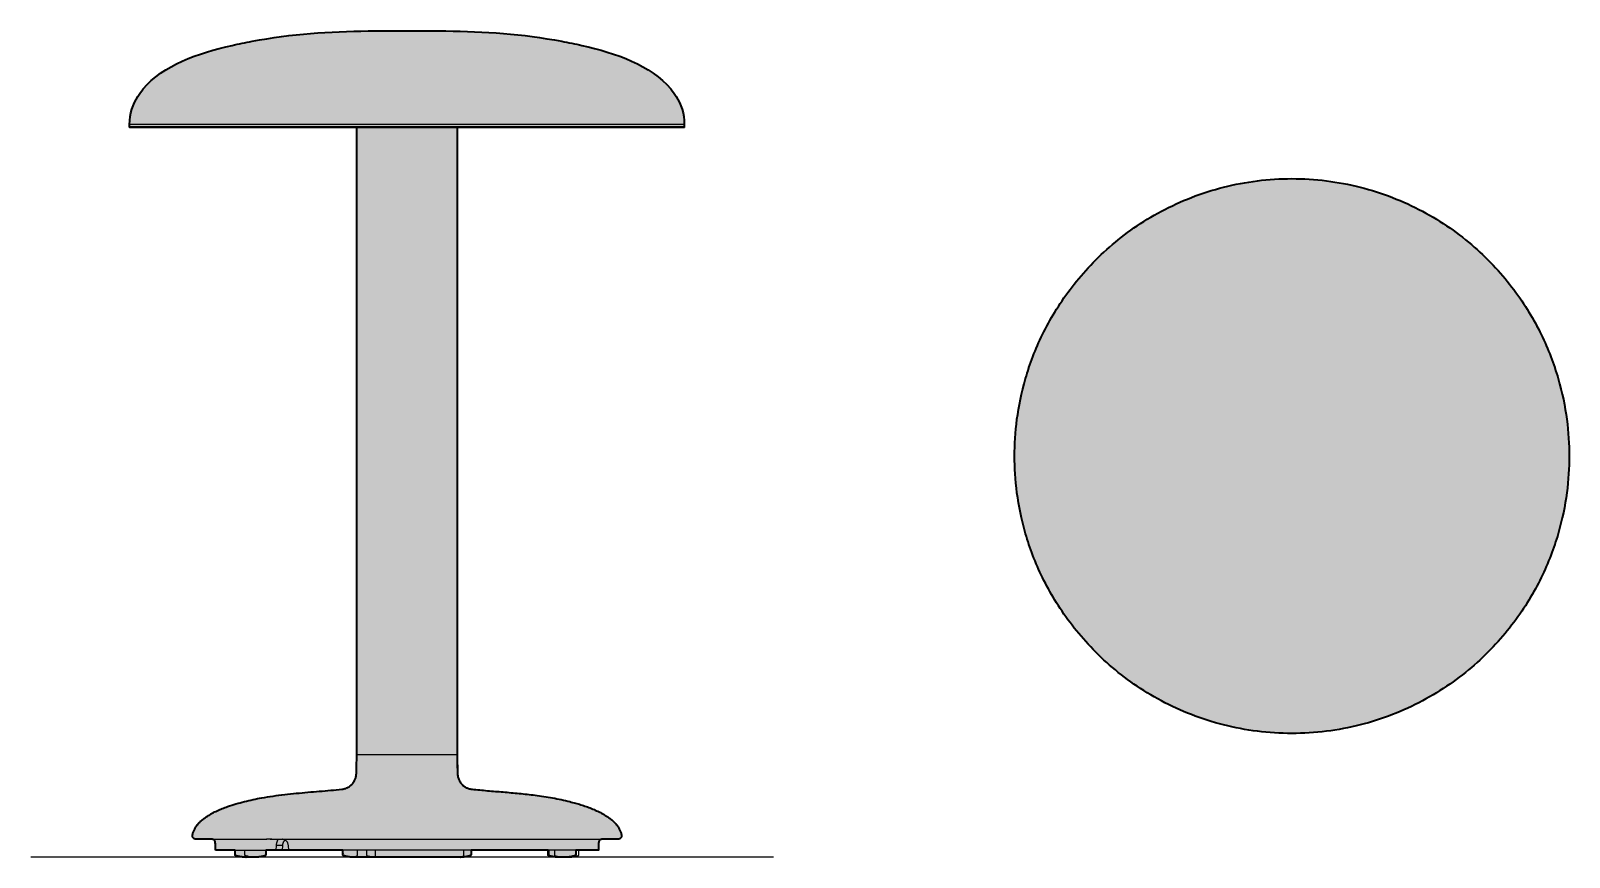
# Model space of a CAD drawing. Header units: millimetres. Extents: x 0 to 430, y 0 to 231.
import ezdxf

# ---------------------------------------------------------------- set-up
doc = ezdxf.new("R2010")
doc.units = ezdxf.units.MM
doc.layers.add('Blocks', color=7, linetype='Continuous')
doc.layers.add('Blocks$Fill', color=7, linetype='Continuous', true_color=0xffffff)
for name, color, linetype, lineweight, true_color in [('Blocks$Inner', 7, 'Continuous', 25, 0x007f00), ('Blocks$Outline', 7, 'Continuous', 35, 0xff3f3f), ('Groud', 7, 'Continuous', 25, 0x243775)]:
    doc.layers.add(name, color=color, linetype=linetype, lineweight=lineweight, true_color=true_color)

# ---------------------------------------------------------------- blocks, each defined once
blk = doc.blocks.new('Gustave Portable Lamp Top')
at = {"layer": 'Blocks$Fill'}
blk.add_hatch(color=256, dxfattribs=at).paths.add_polyline_path([(27.75, 92.54), (27.79, 95), (27.91, 97.54), (28.12, 100.15), (28.43, 102.83), (28.63, 104.2), (28.85, 105.58), (29.1, 106.99), (29.39, 108.41), (29.7, 109.84), (30.05, 111.29), (30.43, 112.76), (30.85, 114.24), (31.3, 115.74), (31.79, 117.24), (32.32, 118.76), (32.89, 120.29), (33.5, 121.83), (34.15, 123.38), (34.84, 124.94), (35.58, 126.5), (36.37, 128.07), (37.2, 129.64), (38.08, 131.21), (39.02, 132.79), (40, 134.36), (41.03, 135.92), (42.11, 137.49), (43.25, 139.04), (44.44, 140.59), (45.68, 142.12), (46.98, 143.64), (48.33, 145.14), (49.74, 146.62), (51.2, 148.08), (52.72, 149.52), (54.29, 150.93), (55.92, 152.31), (57.6, 153.66), (59.33, 154.97), (61.12, 156.25), (62.96, 157.49), (64.85, 158.68), (66.79, 159.83), (68.78, 160.92), (70.81, 161.97), (72.89, 162.96), (75.01, 163.9), (77.17, 164.78), (79.37, 165.59), (81.61, 166.35), (83.87, 167.03), (86.17, 167.66), (88.49, 168.21), (90.84, 168.69), (93.21, 169.1), (95.6, 169.44), (98, 169.7), (100.41, 169.89), (102.83, 170), (105.25, 170.04), (107.67, 170), (110.09, 169.89), (112.5, 169.7), (114.9, 169.44), (117.28, 169.1), (119.65, 168.69), (122, 168.21), (124.32, 167.66), (126.62, 167.03), (128.89, 166.35), (131.12, 165.59), (133.32, 164.78), (135.48, 163.9), (137.6, 162.96), (139.68, 161.97), (141.72, 160.92), (143.71, 159.83), (145.64, 158.68), (147.54, 157.49), (149.38, 156.25), (151.16, 154.97), (152.9, 153.66), (154.58, 152.31), (156.21, 150.93), (157.78, 149.52), (159.3, 148.08), (160.76, 146.62), (162.16, 145.14), (163.52, 143.64), (164.81, 142.12), (166.06, 140.59), (167.25, 139.04), (168.38, 137.49), (169.47, 135.92), (170.5, 134.36), (171.48, 132.79), (172.41, 131.21), (173.29, 129.64), (174.12, 128.07), (174.91, 126.5), (175.65, 124.94), (176.35, 123.38), (177, 121.83), (177.61, 120.29), (178.18, 118.76), (178.7, 117.24), (179.19, 115.74), (179.65, 114.24), (180.06, 112.76), (180.44, 111.29), (180.79, 109.84), (181.11, 108.41), (181.39, 106.99), (181.64, 105.58), (181.87, 104.2), (182.06, 102.83), (182.37, 100.15), (182.59, 97.54), (182.71, 95), (182.75, 92.54), (182.71, 90.08), (182.59, 87.55), (182.37, 84.94), (182.06, 82.25), (181.87, 80.88), (181.64, 79.5), (181.39, 78.1), (181.11, 76.68), (180.79, 75.24), (180.44, 73.79), (180.06, 72.32), (179.65, 70.84), (179.19, 69.35), (178.7, 67.84), (178.18, 66.32), (177.61, 64.79), (177, 63.25), (176.35, 61.7), (175.65, 60.14), (174.91, 58.58), (174.12, 57.01), (173.29, 55.44), (172.41, 53.87), (171.48, 52.3), (170.5, 50.72), (169.47, 49.16), (168.38, 47.6), (167.25, 46.04), (166.06, 44.5), (164.81, 42.96), (163.52, 41.44), (162.16, 39.94), (160.76, 38.46), (159.3, 37), (157.78, 35.56), (156.21, 34.15), (154.58, 32.77), (152.9, 31.42), (151.16, 30.11), (149.38, 28.83), (147.54, 27.6), (145.64, 26.4), (143.71, 25.26), (141.72, 24.16), (139.68, 23.11), (137.6, 22.12), (135.48, 21.18), (133.32, 20.3), (131.12, 19.49), (128.89, 18.73), (126.62, 18.05), (124.32, 17.43), (122, 16.87), (119.65, 16.39), (117.28, 15.98), (114.9, 15.64), (112.5, 15.38), (110.09, 15.19), (107.67, 15.08), (105.25, 15.04), (102.83, 15.08), (100.41, 15.19), (98, 15.38), (95.6, 15.64), (93.21, 15.98), (90.84, 16.39), (88.49, 16.87), (86.17, 17.43), (83.87, 18.05), (81.61, 18.73), (79.37, 19.49), (77.17, 20.3), (75.01, 21.18), (72.89, 22.12), (70.81, 23.11), (68.78, 24.16), (66.79, 25.26), (64.85, 26.4), (62.96, 27.6), (61.12, 28.83), (59.33, 30.11), (57.6, 31.42), (55.92, 32.77), (54.29, 34.15), (52.72, 35.56), (51.2, 37), (49.74, 38.46), (48.33, 39.94), (46.98, 41.44), (45.68, 42.96), (44.44, 44.5), (43.25, 46.04), (42.11, 47.6), (41.03, 49.16), (40, 50.72), (39.02, 52.3), (38.08, 53.87), (37.2, 55.44), (36.37, 57.01), (35.58, 58.58), (34.84, 60.14), (34.15, 61.7), (33.5, 63.25), (32.89, 64.79), (32.32, 66.32), (31.79, 67.84), (31.3, 69.35), (30.85, 70.84), (30.43, 72.32), (30.05, 73.79), (29.7, 75.24), (29.39, 76.68), (29.1, 78.1), (28.85, 79.5), (28.63, 80.88), (28.43, 82.25), (28.12, 84.94), (27.91, 87.55), (27.79, 90.08)], flags=0)
at = {"layer": 'Blocks$Inner'}
for points, knots in [([(27.75, 92.54), (27.75, 95.77), (27.95, 99.2), (28.92, 106.45), (29.69, 110.27), (32, 118.21), (33.55, 122.33), (36.6, 128.59), (37.74, 130.69), (40.29, 134.88), (41.7, 136.97), (44.8, 141.11), (46.49, 143.15), (50.17, 147.13), (52.16, 149.07), (56.42, 152.79), (58.7, 154.58), (63.54, 157.93), (66.09, 159.49), (71.46, 162.35), (74.26, 163.65), (80.08, 165.91), (83.09, 166.87), (89.25, 168.44), (92.41, 169.04), (98.79, 169.84), (102.02, 170.04), (108.48, 170.04), (111.71, 169.84), (118.09, 169.04), (121.24, 168.44), (127.41, 166.87), (130.41, 165.91), (136.23, 163.65), (139.04, 162.35), (144.4, 159.49), (146.96, 157.93), (151.79, 154.58), (154.07, 152.79), (158.34, 149.07), (160.33, 147.13), (164, 143.15), (165.7, 141.11), (168.8, 136.97), (170.2, 134.88), (172.75, 130.69), (173.89, 128.59), (176.94, 122.33), (178.49, 118.21), (180.8, 110.27), (181.58, 106.45), (182.55, 99.2), (182.75, 95.77), (182.75, 92.54)], [0, 0, 0, 0, 0.0625, 0.0625, 0.125, 0.125, 0.1875, 0.1875, 0.21875, 0.21875, 0.25, 0.25, 0.28125, 0.28125, 0.3125, 0.3125, 0.34375, 0.34375, 0.375, 0.375, 0.40625, 0.40625, 0.4375, 0.4375, 0.46875, 0.46875, 0.5, 0.5, 0.53125, 0.53125, 0.5625, 0.5625, 0.59375, 0.59375, 0.625, 0.625, 0.65625, 0.65625, 0.6875, 0.6875, 0.71875, 0.71875, 0.75, 0.75, 0.78125, 0.78125, 0.8125, 0.8125, 0.875, 0.875, 0.9375, 0.9375, 1, 1, 1, 1]), ([(182.75, 92.54), (182.75, 89.31), (182.55, 85.88), (181.58, 78.63), (180.8, 74.81), (178.49, 66.87), (176.94, 62.75), (173.89, 56.49), (172.75, 54.39), (170.2, 50.2), (168.8, 48.11), (165.7, 43.97), (164, 41.93), (160.33, 37.95), (158.34, 36.01), (154.07, 32.29), (151.79, 30.51), (146.96, 27.16), (144.4, 25.59), (139.04, 22.73), (136.23, 21.43), (130.41, 19.17), (127.41, 18.21), (121.24, 16.64), (118.09, 16.04), (111.71, 15.24), (108.48, 15.04), (102.02, 15.04), (98.79, 15.24), (92.41, 16.04), (89.25, 16.64), (83.09, 18.21), (80.08, 19.17), (74.26, 21.43), (71.46, 22.73), (66.09, 25.59), (63.54, 27.16), (58.7, 30.51), (56.42, 32.29), (52.16, 36.01), (50.17, 37.95), (46.49, 41.93), (44.8, 43.97), (41.7, 48.11), (40.29, 50.2), (37.74, 54.39), (36.6, 56.49), (33.55, 62.75), (32, 66.87), (29.69, 74.81), (28.92, 78.63), (27.95, 85.88), (27.75, 89.31), (27.75, 92.54)], [1, 1, 1, 1, 1.0625, 1.0625, 1.125, 1.125, 1.1875, 1.1875, 1.21875, 1.21875, 1.25, 1.25, 1.28125, 1.28125, 1.3125, 1.3125, 1.34375, 1.34375, 1.375, 1.375, 1.40625, 1.40625, 1.4375, 1.4375, 1.46875, 1.46875, 1.5, 1.5, 1.53125, 1.53125, 1.5625, 1.5625, 1.59375, 1.59375, 1.625, 1.625, 1.65625, 1.65625, 1.6875, 1.6875, 1.71875, 1.71875, 1.75, 1.75, 1.78125, 1.78125, 1.8125, 1.8125, 1.875, 1.875, 1.9375, 1.9375, 2, 2, 2, 2])]:
    blk.add_open_spline(points, degree=3, knots=knots, dxfattribs=at)
at = {"layer": 'Blocks$Outline'}
for points in [[(27.75, 92.54), (27.75, 95.77), (27.95, 99.2), (28.92, 106.45), (29.69, 110.27), (32, 118.21), (33.55, 122.33), (36.6, 128.59), (37.74, 130.69), (40.29, 134.88), (41.7, 136.97), (44.8, 141.11), (46.49, 143.15), (50.17, 147.13), (52.16, 149.07), (56.42, 152.79), (58.7, 154.58), (63.54, 157.93), (66.09, 159.49), (71.46, 162.35), (74.26, 163.65), (80.08, 165.91), (83.09, 166.87), (89.25, 168.44), (92.41, 169.04), (98.79, 169.84), (102.02, 170.04), (108.48, 170.04), (111.71, 169.84), (118.09, 169.04), (121.24, 168.44), (127.41, 166.87), (130.41, 165.91), (136.23, 163.65), (139.04, 162.35), (144.4, 159.49), (146.96, 157.93), (151.79, 154.58), (154.07, 152.79), (158.34, 149.07), (160.33, 147.13), (164, 143.15), (165.7, 141.11), (168.8, 136.97), (170.2, 134.88), (172.75, 130.69), (173.89, 128.59), (176.94, 122.33), (178.49, 118.21), (180.8, 110.27), (181.58, 106.45), (182.55, 99.2), (182.75, 95.77), (182.75, 92.54)], [(182.75, 92.54), (182.75, 89.31), (182.55, 85.88), (181.58, 78.63), (180.8, 74.81), (178.49, 66.87), (176.94, 62.75), (173.89, 56.49), (172.75, 54.39), (170.2, 50.2), (168.8, 48.11), (165.7, 43.97), (164, 41.93), (160.33, 37.95), (158.34, 36.01), (154.07, 32.29), (151.79, 30.51), (146.96, 27.16), (144.4, 25.59), (139.04, 22.73), (136.23, 21.43), (130.41, 19.17), (127.41, 18.21), (121.24, 16.64), (118.09, 16.04), (111.71, 15.24), (108.48, 15.04), (102.02, 15.04), (98.79, 15.24), (92.41, 16.04), (89.25, 16.64), (83.09, 18.21), (80.08, 19.17), (74.26, 21.43), (71.46, 22.73), (66.09, 25.59), (63.54, 27.16), (58.7, 30.51), (56.42, 32.29), (52.16, 36.01), (50.17, 37.95), (46.49, 41.93), (44.8, 43.97), (41.7, 48.11), (40.29, 50.2), (37.74, 54.39), (36.6, 56.49), (33.55, 62.75), (32, 66.87), (29.69, 74.81), (28.92, 78.63), (27.95, 85.88), (27.75, 89.31), (27.75, 92.54)]]:
    blk.add_open_spline(points, degree=3, knots=[0, 0, 0, 0, 0.0625, 0.0625, 0.125, 0.125, 0.1875, 0.1875, 0.21875, 0.21875, 0.25, 0.25, 0.28125, 0.28125, 0.3125, 0.3125, 0.34375, 0.34375, 0.375, 0.375, 0.40625, 0.40625, 0.4375, 0.4375, 0.46875, 0.46875, 0.5, 0.5, 0.53125, 0.53125, 0.5625, 0.5625, 0.59375, 0.59375, 0.625, 0.625, 0.65625, 0.65625, 0.6875, 0.6875, 0.71875, 0.71875, 0.75, 0.75, 0.78125, 0.78125, 0.8125, 0.8125, 0.875, 0.875, 0.9375, 0.9375, 1, 1, 1, 1], dxfattribs=at)
blk = doc.blocks.new('Gustave Portable Lamp Side')
at = {"layer": 'Blocks$Fill'}
blk.add_hatch(color=256, dxfattribs=at).paths.add_polyline_path([(182.62, 204.06), (182.62, 204.05), (182.62, 204.05), (182.62, 204.04), (182.62, 204.04), (182.62, 204.03), (182.62, 204.03), (182.62, 204.02), (182.62, 204.02), (182.62, 204.02), (182.62, 204.01), (182.62, 204.01), (182.61, 204), (182.61, 204), (182.61, 203.99), (182.61, 203.99), (182.61, 203.98), (182.61, 203.98), (182.6, 203.97), (182.6, 203.97), (182.6, 203.96), (182.6, 203.96), (182.6, 203.96), (182.59, 203.95), (182.59, 203.95), (182.59, 203.94), (182.58, 203.94), (182.58, 203.93), (182.58, 203.93), (182.57, 203.93), (182.57, 203.92), (182.57, 203.92), (182.56, 203.92), (182.56, 203.91), (182.56, 203.91), (182.55, 203.9), (182.55, 203.9), (182.55, 203.9), (182.54, 203.9), (182.54, 203.89), (182.53, 203.89), (182.53, 203.89), (182.52, 203.88), (182.52, 203.88), (182.52, 203.88), (182.51, 203.88), (182.51, 203.88), (182.5, 203.87), (182.5, 203.87), (182.49, 203.87), (182.49, 203.87), (182.48, 203.87), (182.48, 203.86), (182.47, 203.86), (182.47, 203.86), (182.46, 203.86), (182.46, 203.86), (182.45, 203.86), (182.45, 203.86), (182.45, 203.86), (182.44, 203.86), (182.44, 203.86), (182.43, 203.86), (182.43, 203.86), (182.42, 203.86), (181.74, 203.86), (179.33, 203.86), (174.61, 203.86), (171.18, 203.86), (166.96, 203.86), (161.89, 203.86), (155.95, 203.86), (149.14, 203.86), (141.5, 203.86), (133.13, 203.86), (124.15, 203.86), (119.12, 203.86), (119.12, 28.61), (119.12, 28.61), (119.12, 28.61), (119.18, 26.29), (119.26, 23.34), (119.28, 23.05), (119.3, 22.91), (119.3, 22.83), (119.31, 22.76), (119.32, 22.69), (119.34, 22.63), (119.35, 22.56), (119.36, 22.49), (119.4, 22.36), (119.43, 22.22), (119.47, 22.1), (119.51, 21.97), (119.56, 21.85), (119.6, 21.73), (119.65, 21.62), (119.7, 21.51), (119.76, 21.4), (119.81, 21.3), (119.88, 21.18), (119.96, 21.05), (120.03, 20.94), (120.12, 20.82), (120.19, 20.72), (120.26, 20.63), (120.34, 20.54), (120.42, 20.45), (120.48, 20.38), (120.55, 20.31), (120.62, 20.24), (120.69, 20.17), (120.8, 20.07), (120.92, 19.97), (120.99, 19.92), (121.06, 19.86), (121.13, 19.81), (121.21, 19.76), (121.3, 19.69), (121.4, 19.63), (121.49, 19.58), (121.59, 19.52), (121.68, 19.47), (121.77, 19.43), (121.85, 19.39), (121.94, 19.35), (122.04, 19.3), (122.15, 19.26), (122.25, 19.23), (122.35, 19.19), (122.46, 19.16), (122.58, 19.12), (122.69, 19.09), (122.8, 19.07), (122.93, 19.04), (123.05, 19.02), (123.3, 18.99), (127.63, 18.6), (136.47, 17.83), (140.9, 17.32), (143.37, 16.98), (145.82, 16.57), (148.25, 16.09), (149.46, 15.82), (150.66, 15.52), (152.18, 15.11), (153.68, 14.67), (155.18, 14.17), (155.92, 13.9), (156.66, 13.62), (157.39, 13.32), (158.11, 13), (158.82, 12.66), (159.52, 12.29), (159.87, 12.1), (160.21, 11.9), (160.55, 11.69), (160.88, 11.48), (161.22, 11.26), (162.19, 10.56), (162.52, 10.28), (162.69, 10.14), (162.85, 9.99), (163, 9.84), (163.16, 9.68), (163.3, 9.51), (163.45, 9.35), (163.58, 9.18), (163.72, 9), (163.85, 8.82), (163.98, 8.64), (164.1, 8.46), (164.21, 8.27), (164.32, 8.08), (164.43, 7.89), (164.53, 7.69), (164.62, 7.49), (164.71, 7.29), (164.79, 7.09), (164.86, 6.89), (164.93, 6.68), (165.06, 6.27), (165.07, 6.22), (165.08, 6.17), (165.09, 6.14), (165.09, 6.11), (165.09, 6.09), (165.1, 6.06), (165.1, 6.05), (165.1, 6.03), (165.1, 6.01), (165.1, 5.98), (165.1, 5.95), (165.09, 5.92), (165.09, 5.89), (165.09, 5.86), (165.08, 5.84), (165.07, 5.81), (165.07, 5.78), (165.06, 5.75), (165.05, 5.72), (165.04, 5.69), (165.03, 5.66), (165.02, 5.64), (165, 5.61), (164.99, 5.58), (164.98, 5.55), (164.96, 5.52), (164.94, 5.5), (164.93, 5.47), (164.91, 5.45), (164.89, 5.42), (164.87, 5.39), (164.85, 5.37), (164.83, 5.35), (164.8, 5.32), (164.78, 5.3), (164.76, 5.28), (164.73, 5.26), (164.71, 5.24), (164.68, 5.22), (164.65, 5.2), (164.63, 5.18), (164.6, 5.17), (164.57, 5.15), (164.54, 5.13), (164.52, 5.12), (164.49, 5.11), (164.46, 5.09), (164.43, 5.08), (164.4, 5.07), (164.37, 5.06), (164.34, 5.05), (164.31, 5.04), (164.28, 5.03), (164.25, 5.03), (164.22, 5.02), (164.19, 5.02), (164.16, 5.01), (164.13, 5.01), (164.1, 5.01), (164.04, 5), (163.97, 5), (159.57, 5), (159.49, 4.99), (159.45, 4.99), (159.41, 4.98), (159.39, 4.97), (159.37, 4.97), (159.35, 4.97), (159.34, 4.96), (159.32, 4.95), (159.3, 4.95), (159.28, 4.94), (159.26, 4.93), (159.24, 4.92), (159.22, 4.91), (159.2, 4.9), (159.18, 4.89), (159.16, 4.88), (159.14, 4.87), (159.12, 4.86), (159.1, 4.84), (159.08, 4.83), (159.06, 4.82), (159.04, 4.8), (159.02, 4.78), (159, 4.77), (158.99, 4.75), (158.97, 4.73), (158.95, 4.72), (158.94, 4.7), (158.92, 4.68), (158.9, 4.66), (158.89, 4.64), (158.87, 4.62), (158.86, 4.6), (158.85, 4.58), (158.83, 4.56), (158.82, 4.54), (158.81, 4.52), (158.8, 4.5), (158.79, 4.48), (158.77, 4.45), (158.77, 4.43), (158.76, 4.41), (158.75, 4.39), (158.74, 4.37), (158.73, 4.34), (158.73, 4.32), (158.72, 4.3), (158.71, 4.28), (158.71, 4.25), (158.7, 4.21), (158.69, 4.16), (158.68, 4.03), (158.65, 3.13), (158.62, 2), (158.48, 2), (154.17, 2), (153.12, 2), (152.9, 2), (152.29, 2), (152.29, 0.64), (152.29, 0.63), (152.29, 0.62), (152.29, 0.61), (152.29, 0.61), (152.29, 0.6), (152.29, 0.59), (152.29, 0.59), (152.28, 0.59), (152.28, 0.58), (152.28, 0.58), (152.28, 0.58), (152.28, 0.57), (152.28, 0.57), (152.28, 0.56), (152.28, 0.56), (152.27, 0.56), (152.27, 0.55), (152.27, 0.55), (152.27, 0.55), (152.27, 0.54), (152.26, 0.54), (152.26, 0.54), (152.26, 0.53), (152.26, 0.53), (152.26, 0.53), (152.25, 0.52), (152.25, 0.52), (152.25, 0.52), (152.25, 0.51), (152.24, 0.51), (152.24, 0.51), (152.24, 0.5), (152.23, 0.5), (152.23, 0.5), (152.23, 0.5), (152.23, 0.49), (152.22, 0.49), (152.22, 0.49), (152.22, 0.49), (152.21, 0.48), (152.21, 0.48), (152.21, 0.48), (152.2, 0.48), (152.2, 0.48), (152.2, 0.47), (152.19, 0.47), (152.18, 0.47), (152.18, 0.46), (152.16, 0.45), (151.7, 0.32), (151.47, 0.26), (151.24, 0.2), (151, 0.15), (150.77, 0.11), (150.53, 0.08), (150.3, 0.05), (150.06, 0.03), (149.82, 0.02), (149.34, 0), (148.94, 0), (148.94, 0), (148.94, 0), (148.94, 0), (148.94, 0), (148.94, 0), (148.93, 0), (148.93, 0), (148.93, 0), (148.93, 0), (148.93, 0), (148.92, 0), (148.92, 0), (148.92, 0), (147.59, 0), (147.41, 0), (147.23, 0.01), (147.05, 0.02), (146.86, 0.03), (146.68, 0.04), (146.5, 0.06), (146.32, 0.09), (146.14, 0.11), (145.96, 0.14), (145.79, 0.18), (145.61, 0.21), (145.43, 0.25), (145.26, 0.3), (145.08, 0.35), (144.91, 0.4), (144.74, 0.45), (144.72, 0.46), (144.71, 0.46), (144.7, 0.47), (144.69, 0.47), (144.69, 0.47), (144.68, 0.47), (144.68, 0.48), (144.68, 0.48), (144.67, 0.48), (144.67, 0.48), (144.67, 0.48), (144.66, 0.49), (144.66, 0.49), (144.66, 0.49), (144.66, 0.49), (144.65, 0.5), (144.65, 0.5), (144.65, 0.5), (144.64, 0.5), (144.64, 0.51), (144.64, 0.51), (144.64, 0.51), (144.63, 0.52), (144.63, 0.52), (144.63, 0.52), (144.63, 0.53), (144.62, 0.53), (144.62, 0.53), (144.62, 0.54), (144.62, 0.54), (144.61, 0.54), (144.61, 0.55), (144.61, 0.55), (144.61, 0.55), (144.61, 0.56), (144.6, 0.56), (144.6, 0.56), (144.6, 0.57), (144.6, 0.57), (144.6, 0.58), (144.6, 0.58), (144.6, 0.58), (144.6, 0.59), (144.59, 0.59), (144.59, 0.59), (144.59, 0.6), (144.59, 0.61), (144.59, 0.61), (144.59, 0.62), (144.59, 0.64), (144.59, 2), (123.02, 2), (123.02, 0.64), (123.01, 0.63), (123.01, 0.62), (123.01, 0.61), (123.01, 0.61), (123.01, 0.6), (123.01, 0.6), (123.01, 0.59), (123.01, 0.59), (123.01, 0.59), (123.01, 0.58), (123.01, 0.58), (123, 0.58), (123, 0.57), (123, 0.57), (123, 0.56), (123, 0.56), (123, 0.56), (123, 0.55), (122.99, 0.55), (122.99, 0.55), (122.99, 0.54), (122.99, 0.54), (122.98, 0.54), (122.98, 0.53), (122.98, 0.53), (122.98, 0.53), (122.98, 0.52), (122.97, 0.52), (122.97, 0.52), (122.97, 0.51), (122.97, 0.51), (122.96, 0.51), (122.96, 0.5), (122.96, 0.5), (122.95, 0.5), (122.95, 0.5), (122.95, 0.49), (122.95, 0.49), (122.94, 0.49), (122.94, 0.49), (122.94, 0.48), (122.93, 0.48), (122.93, 0.48), (122.93, 0.48), (122.92, 0.48), (122.92, 0.47), (122.92, 0.47), (122.91, 0.47), (122.9, 0.47), (122.9, 0.46), (122.89, 0.46), (122.87, 0.45), (122.7, 0.4), (122.52, 0.35), (122.35, 0.3), (122.17, 0.25), (121.99, 0.21), (121.82, 0.18), (121.64, 0.14), (121.46, 0.11), (121.28, 0.09), (121.1, 0.06), (120.92, 0.04), (120.74, 0.03), (120.56, 0.02), (120.38, 0.01), (120.2, 0), (120.02, 0), (117.79, 0), (96.79, 0), (96.75, 0), (90.23, 0), (90.05, 0), (89.87, 0.01), (89.69, 0.02), (89.51, 0.03), (89.33, 0.04), (89.15, 0.06), (88.97, 0.09), (88.79, 0.11), (88.61, 0.14), (88.43, 0.18), (88.25, 0.21), (88.07, 0.25), (87.9, 0.3), (87.72, 0.35), (87.55, 0.4), (87.38, 0.45), (87.36, 0.46), (87.35, 0.46), (87.34, 0.47), (87.33, 0.47), (87.33, 0.47), (87.33, 0.47), (87.32, 0.48), (87.32, 0.48), (87.32, 0.48), (87.31, 0.48), (87.31, 0.48), (87.31, 0.49), (87.3, 0.49), (87.3, 0.49), (87.3, 0.49), (87.29, 0.5), (87.29, 0.5), (87.29, 0.5), (87.29, 0.5), (87.28, 0.51), (87.28, 0.51), (87.28, 0.51), (87.28, 0.52), (87.27, 0.52), (87.27, 0.52), (87.27, 0.53), (87.27, 0.53), (87.26, 0.53), (87.26, 0.54), (87.26, 0.54), (87.26, 0.54), (87.25, 0.55), (87.25, 0.55), (87.25, 0.55), (87.25, 0.56), (87.25, 0.56), (87.25, 0.56), (87.24, 0.57), (87.24, 0.57), (87.24, 0.58), (87.24, 0.58), (87.24, 0.58), (87.24, 0.59), (87.24, 0.59), (87.24, 0.59), (87.24, 0.6), (87.23, 0.61), (87.23, 0.61), (87.23, 0.62), (87.23, 0.64), (87.23, 2), (72.09, 2), (70.32, 2), (68.49, 2), (65.66, 2), (65.66, 0.64), (65.66, 0.63), (65.66, 0.62), (65.66, 0.61), (65.65, 0.61), (65.65, 0.6), (65.65, 0.59), (65.65, 0.59), (65.65, 0.59), (65.65, 0.58), (65.65, 0.58), (65.65, 0.58), (65.65, 0.57), (65.64, 0.57), (65.64, 0.56), (65.64, 0.56), (65.64, 0.56), (65.64, 0.55), (65.64, 0.55), (65.63, 0.55), (65.63, 0.54), (65.63, 0.54), (65.63, 0.54), (65.63, 0.53), (65.62, 0.53), (65.62, 0.53), (65.62, 0.52), (65.62, 0.52), (65.61, 0.52), (65.61, 0.51), (65.61, 0.51), (65.61, 0.51), (65.6, 0.5), (65.6, 0.5), (65.6, 0.5), (65.59, 0.5), (65.59, 0.49), (65.59, 0.49), (65.59, 0.49), (65.58, 0.49), (65.58, 0.48), (65.58, 0.48), (65.57, 0.48), (65.57, 0.48), (65.57, 0.48), (65.56, 0.47), (65.56, 0.47), (65.56, 0.47), (65.55, 0.47), (65.54, 0.46), (65.53, 0.46), (65.51, 0.45), (65.34, 0.4), (65.16, 0.35), (64.99, 0.3), (64.81, 0.25), (64.64, 0.21), (64.46, 0.18), (64.28, 0.14), (64.1, 0.11), (63.92, 0.09), (63.74, 0.06), (63.56, 0.04), (63.38, 0.03), (63.2, 0.02), (63.02, 0.01), (62.84, 0), (62.66, 0), (61.94, 0), (60.25, 0), (60.14, 0), (60, 0), (59.83, 0), (59.64, 0.01), (59.44, 0.03), (59.25, 0.04), (59.05, 0.06), (58.87, 0.09), (58.69, 0.11), (58.51, 0.14), (58.33, 0.18), (58.15, 0.21), (57.97, 0.25), (57.79, 0.3), (57.26, 0.45), (57.25, 0.46), (57.24, 0.46), (57.23, 0.47), (57.23, 0.47), (57.22, 0.47), (57.22, 0.48), (57.21, 0.48), (57.21, 0.48), (57.21, 0.48), (57.2, 0.48), (57.2, 0.49), (57.2, 0.49), (57.19, 0.49), (57.19, 0.49), (57.19, 0.5), (57.19, 0.5), (57.18, 0.5), (57.18, 0.5), (57.18, 0.51), (57.17, 0.51), (57.17, 0.51), (57.17, 0.52), (57.17, 0.52), (57.16, 0.52), (57.16, 0.53), (57.16, 0.53), (57.16, 0.53), (57.15, 0.54), (57.15, 0.54), (57.15, 0.54), (57.15, 0.55), (57.15, 0.55), (57.14, 0.55), (57.14, 0.56), (57.14, 0.56), (57.14, 0.56), (57.14, 0.57), (57.14, 0.57), (57.13, 0.58), (57.13, 0.58), (57.13, 0.58), (57.13, 0.59), (57.13, 0.59), (57.13, 0.59), (57.13, 0.6), (57.13, 0.61), (57.13, 0.61), (57.13, 0.62), (57.12, 0.64), (57.12, 2), (51.64, 2), (51.57, 4.03), (51.56, 4.12), (51.55, 4.16), (51.55, 4.21), (51.54, 4.25), (51.53, 4.28), (51.53, 4.3), (51.52, 4.32), (51.52, 4.34), (51.51, 4.37), (51.5, 4.39), (51.49, 4.41), (51.48, 4.43), (51.47, 4.45), (51.46, 4.48), (51.45, 4.5), (51.44, 4.52), (51.43, 4.54), (51.42, 4.56), (51.41, 4.58), (51.39, 4.6), (51.38, 4.62), (51.36, 4.64), (51.35, 4.66), (51.34, 4.68), (51.32, 4.7), (51.3, 4.72), (51.29, 4.73), (51.27, 4.75), (51.25, 4.77), (51.24, 4.78), (51.22, 4.8), (51.2, 4.82), (51.18, 4.83), (51.17, 4.84), (51.15, 4.86), (51.13, 4.87), (51.11, 4.88), (51.09, 4.89), (51.07, 4.9), (51.05, 4.91), (51.03, 4.92), (51.02, 4.93), (51, 4.94), (50.98, 4.95), (50.96, 4.95), (50.94, 4.96), (50.92, 4.97), (50.9, 4.97), (50.89, 4.97), (50.87, 4.98), (50.83, 4.99), (50.79, 4.99), (50.72, 5), (46.27, 5), (46.2, 5), (46.14, 5.01), (46.11, 5.01), (46.08, 5.01), (46.05, 5.02), (46.02, 5.02), (45.99, 5.03), (45.96, 5.03), (45.93, 5.04), (45.91, 5.05), (45.88, 5.06), (45.85, 5.07), (45.82, 5.08), (45.79, 5.09), (45.76, 5.11), (45.73, 5.12), (45.7, 5.13), (45.67, 5.15), (45.65, 5.17), (45.62, 5.18), (45.59, 5.2), (45.57, 5.22), (45.54, 5.24), (45.51, 5.26), (45.49, 5.28), (45.47, 5.3), (45.44, 5.32), (45.42, 5.35), (45.4, 5.37), (45.38, 5.39), (45.36, 5.42), (45.34, 5.45), (45.32, 5.47), (45.3, 5.5), (45.29, 5.52), (45.27, 5.55), (45.26, 5.58), (45.24, 5.61), (45.23, 5.64), (45.22, 5.66), (45.21, 5.69), (45.2, 5.72), (45.19, 5.75), (45.18, 5.78), (45.17, 5.81), (45.17, 5.84), (45.16, 5.86), (45.16, 5.89), (45.15, 5.92), (45.15, 5.95), (45.15, 5.98), (45.15, 6.01), (45.15, 6.03), (45.15, 6.05), (45.15, 6.06), (45.15, 6.09), (45.15, 6.11), (45.16, 6.14), (45.16, 6.17), (45.17, 6.22), (45.18, 6.27), (45.31, 6.68), (45.38, 6.89), (45.46, 7.09), (45.54, 7.29), (45.63, 7.49), (45.72, 7.69), (45.82, 7.89), (45.93, 8.08), (46.04, 8.27), (46.15, 8.46), (46.27, 8.64), (46.4, 8.82), (46.53, 9), (46.66, 9.18), (46.8, 9.35), (46.94, 9.51), (47.09, 9.68), (47.24, 9.84), (47.4, 9.99), (47.56, 10.14), (47.72, 10.28), (48.05, 10.56), (48.69, 11.02), (49.02, 11.25), (49.35, 11.47), (49.68, 11.68), (50.01, 11.89), (50.35, 12.08), (50.69, 12.27), (51.38, 12.63), (52.09, 12.97), (52.8, 13.29), (53.52, 13.59), (54.24, 13.87), (54.97, 14.14), (56.15, 14.53), (57.33, 14.9), (58.52, 15.24), (59.71, 15.55), (60.92, 15.85), (62.12, 16.11), (64.55, 16.59), (66.14, 16.86), (67.74, 17.11), (70.95, 17.52), (86.95, 18.99), (87.24, 19.03), (87.38, 19.06), (87.45, 19.07), (87.52, 19.09), (87.59, 19.1), (87.65, 19.12), (87.72, 19.14), (87.79, 19.16), (87.92, 19.2), (88.05, 19.24), (88.17, 19.29), (88.29, 19.34), (88.41, 19.4), (88.53, 19.45), (88.63, 19.51), (88.74, 19.57), (88.84, 19.63), (88.94, 19.69), (89.06, 19.77), (89.17, 19.85), (89.29, 19.94), (89.4, 20.03), (89.49, 20.11), (89.57, 20.19), (89.66, 20.27), (89.74, 20.36), (89.81, 20.43), (89.87, 20.5), (89.94, 20.57), (90, 20.65), (90.09, 20.77), (90.18, 20.89), (90.23, 20.97), (90.28, 21.04), (90.33, 21.12), (90.38, 21.2), (90.43, 21.3), (90.48, 21.39), (90.54, 21.5), (90.58, 21.6), (90.62, 21.69), (90.66, 21.78), (90.7, 21.87), (90.73, 21.96), (90.76, 22.06), (90.8, 22.17), (90.83, 22.27), (90.85, 22.38), (90.88, 22.49), (90.91, 22.61), (90.93, 22.72), (90.94, 22.84), (90.96, 22.96), (90.97, 23.09), (90.99, 23.34), (91.05, 25.66), (91.12, 28.61), (91.12, 203.86), (86.1, 203.86), (77.12, 203.86), (68.75, 203.86), (61.11, 203.86), (54.3, 203.86), (48.35, 203.86), (43.28, 203.86), (39.06, 203.86), (35.64, 203.86), (30.92, 203.86), (28.51, 203.86), (27.82, 203.86), (27.82, 203.86), (27.81, 203.86), (27.81, 203.86), (27.81, 203.86), (27.8, 203.86), (27.8, 203.86), (27.79, 203.86), (27.79, 203.86), (27.78, 203.86), (27.78, 203.86), (27.77, 203.86), (27.77, 203.86), (27.76, 203.87), (27.76, 203.87), (27.75, 203.87), (27.75, 203.87), (27.74, 203.87), (27.74, 203.88), (27.74, 203.88), (27.73, 203.88), (27.73, 203.88), (27.72, 203.88), (27.72, 203.89), (27.71, 203.89), (27.71, 203.89), (27.71, 203.9), (27.7, 203.9), (27.7, 203.9), (27.69, 203.9), (27.69, 203.91), (27.69, 203.91), (27.68, 203.92), (27.68, 203.92), (27.67, 203.92), (27.67, 203.93), (27.67, 203.93), (27.66, 203.93), (27.66, 203.94), (27.66, 203.94), (27.66, 203.95), (27.65, 203.95), (27.65, 203.96), (27.65, 203.96), (27.65, 203.96), (27.64, 203.97), (27.64, 203.97), (27.64, 203.98), (27.64, 203.98), (27.64, 203.99), (27.63, 203.99), (27.63, 204), (27.63, 204), (27.63, 204.01), (27.63, 204.01), (27.63, 204.02), (27.63, 204.02), (27.63, 204.02), (27.63, 204.03), (27.62, 204.03), (27.62, 204.04), (27.62, 204.04), (27.62, 204.05), (27.62, 204.05), (27.62, 204.06), (27.62, 204.68), (27.63, 204.97), (27.63, 205.26), (27.65, 205.55), (27.67, 205.83), (27.69, 206.1), (27.72, 206.38), (27.75, 206.65), (27.79, 206.92), (27.83, 207.18), (27.88, 207.45), (27.93, 207.7), (27.99, 207.96), (28.05, 208.21), (28.11, 208.47), (28.18, 208.71), (28.26, 208.96), (28.33, 209.2), (28.42, 209.44), (28.5, 209.68), (28.59, 209.91), (28.78, 210.37), (28.98, 210.83), (29.2, 211.27), (29.43, 211.71), (29.67, 212.13), (29.92, 212.55), (30.27, 213.09), (30.64, 213.63), (31.03, 214.15), (31.43, 214.65), (31.69, 214.96), (31.96, 215.27), (32.23, 215.57), (32.51, 215.86), (32.8, 216.16), (33.09, 216.44), (33.38, 216.72), (33.69, 217), (34.31, 217.54), (34.95, 218.06), (35.61, 218.57), (36.29, 219.06), (37, 219.53), (37.71, 219.99), (38.45, 220.43), (39.2, 220.86), (39.97, 221.27), (40.75, 221.66), (41.54, 222.04), (42.35, 222.41), (43.17, 222.77), (43.99, 223.11), (45.68, 223.76), (47.4, 224.36), (49.14, 224.92), (50.91, 225.44), (52.68, 225.93), (56.23, 226.8), (59.06, 227.42), (61.85, 227.97), (66, 228.69), (70.1, 229.28), (74.16, 229.77), (78.19, 230.15), (82.21, 230.44), (86.22, 230.64), (94.26, 230.86), (105.12, 230.89), (115.99, 230.86), (124.03, 230.64), (128.04, 230.44), (132.05, 230.15), (136.09, 229.77), (140.15, 229.28), (144.25, 228.69), (148.4, 227.97), (151.19, 227.42), (154.01, 226.8), (157.57, 225.93), (159.34, 225.44), (161.1, 224.92), (162.85, 224.36), (164.57, 223.76), (166.25, 223.11), (167.08, 222.77), (167.9, 222.41), (168.7, 222.04), (169.5, 221.66), (170.28, 221.27), (171.05, 220.86), (171.8, 220.43), (172.53, 219.99), (173.25, 219.53), (173.95, 219.06), (174.63, 218.57), (175.3, 218.06), (175.94, 217.54), (176.56, 217), (176.86, 216.72), (177.16, 216.44), (177.45, 216.16), (177.73, 215.86), (178.01, 215.57), (178.29, 215.27), (178.55, 214.96), (178.81, 214.65), (179.22, 214.15), (179.6, 213.63), (179.97, 213.09), (180.33, 212.55), (180.58, 212.13), (180.82, 211.71), (181.05, 211.27), (181.26, 210.83), (181.47, 210.37), (181.66, 209.91), (181.74, 209.68), (181.83, 209.44), (181.91, 209.2), (181.99, 208.96), (182.06, 208.71), (182.13, 208.47), (182.2, 208.21), (182.26, 207.96), (182.31, 207.7), (182.37, 207.45), (182.41, 207.18), (182.46, 206.92), (182.5, 206.65), (182.53, 206.38), (182.56, 206.1), (182.58, 205.83), (182.6, 205.55), (182.61, 205.26), (182.62, 204.97), (182.62, 204.68)], flags=0)
at = {"layer": 'Blocks$Inner'}
for p, q in [((27.62, 204.68), (27.62, 204.06)), ((91.12, 203.86), (91.12, 28.61)), ((106.38, 203.84), (106.44, 203.86)), ((119.12, 28.61), (119.12, 203.86)), ((182.62, 204.06), (182.62, 204.68)), ((67.36, 5), (65.98, 5)), ((66.18, 5.12), (66.58, 5.12)), ((57.12, 2), (57.12, 0.64)), ((59.83, 0.64), (59.83, 2)), ((65.66, 0.64), (65.66, 2)), ((72.09, 2), (70.32, 2)), ((72.09, 2), (71.98, 3.29)), ((87.23, 2), (87.23, 0.64)), ((91.22, 2), (91.22, 0.64)), ((93.79, 2), (93.79, 0.64)), ((96.23, 2), (96.23, 0.64)), ((121.01, 0.64), (121.01, 2)), ((123.02, 0.64), (123.02, 2)), ((144.59, 2), (144.59, 0.64)), ((144.76, 2), (144.76, 0.64)), ((146.34, 2), (146.34, 0.64)), ((152.29, 2), (152.29, 0.64)), ((153.12, 0.64), (153.12, 2))]:
    blk.add_line(p, q, dxfattribs=at)
for points in [[(106.21, 203.86), (106.38, 203.84), (106.55, 203.86)], [(91.12, 28.61), (91.05, 25.66), (90.99, 23.34)], [(119.26, 23.34), (119.18, 26.29), (119.12, 28.61)], [(51.57, 4.03), (51.6, 2.89), (51.64, 2)], [(158.68, 4.03), (158.65, 3.13), (158.62, 2)]]:
    blk.add_lwpolyline(points, dxfattribs=at)
blk.add_lwpolyline([(68.49, 2), (70.32, 2), (70.4, 3.29), (68.55, 3.29)], close=True, dxfattribs=at)
for centre, start, end in [((62.66, 9.25), 270, 287.9563), ((90.23, 9.25), 252.0436, 270), ((96.79, 9.25), 251.9944, 270), ((120.02, 9.25), 270, 287.9563), ((147.59, 9.25), 252.0436, 270), ((149.34, 9.25), 251.9944, 270)]:
    blk.add_arc(centre, 9.25, start, end, dxfattribs=at)
for points, knots in [([(105.12, 230.89), (103.29, 230.89), (101.47, 230.9), (97.85, 230.89), (96.05, 230.88), (83.5, 230.72), (72.98, 230.06), (60, 227.62), (58.13, 227.23), (46.78, 224.63), (36.92, 221.32), (30.88, 213.99), (30.38, 213.29), (28.55, 210.34), (27.62, 207.8), (27.62, 204.68)], [1, 1, 1, 1, 1.0625, 1.0625, 1.125, 1.125, 1.5, 1.5, 1.5625, 1.5625, 1.875, 1.875, 1.90625, 1.90625, 2, 2, 2, 2]), ([(182.62, 204.68), (182.62, 207.8), (181.7, 210.34), (179.87, 213.29), (179.36, 213.99), (173.32, 221.32), (163.47, 224.63), (152.12, 227.23), (150.25, 227.62), (137.27, 230.06), (126.74, 230.72), (114.2, 230.88), (112.4, 230.89), (108.78, 230.9), (106.96, 230.89), (105.12, 230.89)], [0, 0, 0, 0, 0.09375, 0.09375, 0.125, 0.125, 0.4375, 0.4375, 0.5, 0.5, 0.875, 0.875, 0.9375, 0.9375, 1, 1, 1, 1]), ([(27.62, 204.06), (27.62, 204.01), (27.64, 203.95), (27.72, 203.88), (27.78, 203.86), (27.82, 203.86)], [2.626923, 2.626923, 2.626923, 2.626923, 3.126923, 3.126923, 3.626923, 3.626923, 3.626923, 3.626923]), ([(182.42, 203.86), (182.47, 203.86), (182.53, 203.88), (182.6, 203.95), (182.62, 204.01), (182.62, 204.06)], [4.626923, 4.626923, 4.626923, 4.626923, 5.126923, 5.126923, 5.626923, 5.626923, 5.626923, 5.626923]), ([(119.12, 28.61), (119.11, 28.61), (119.09, 28.61), (118.9, 28.61), (118.58, 28.61), (118.13, 28.61), (117.56, 28.61), (116.86, 28.61), (116.05, 28.61), (115.14, 28.61), (114.13, 28.61), (113.03, 28.61), (111.86, 28.61), (110.62, 28.61), (109.33, 28.61), (108, 28.61), (106.64, 28.61), (105.26, 28.61), (103.89, 28.61), (102.98, 28.61), (102.53, 28.61)], [15.061682, 15.061682, 15.061682, 15.061682, 15.111827, 15.167701, 15.223575, 15.279449, 15.335323, 15.391196, 15.44707, 15.502944, 15.558818, 15.614692, 15.670565, 15.726439, 15.782313, 15.838187, 15.89406, 15.949934, 16.005808, 16.061682, 16.061682, 16.061682, 16.061682]), ([(90.99, 23.34), (90.98, 23.17), (90.96, 22.85), (90.86, 22.39), (90.74, 21.97), (90.58, 21.58), (90.4, 21.22), (90.2, 20.9), (89.99, 20.62), (89.73, 20.33), (89.38, 20), (88.97, 19.7), (88.52, 19.44), (88.04, 19.23), (87.51, 19.07), (87.14, 19.02), (86.95, 18.99)], [7.13341, 7.13341, 7.13341, 7.13341, 7.210895, 7.283636, 7.350658, 7.411185, 7.480786, 7.536912, 7.584215, 7.643688, 7.717462, 7.80496, 7.87893, 7.959202, 8.044754, 8.13341, 8.13341, 8.13341, 8.13341]), ([(123.3, 18.99), (123.13, 19.01), (122.81, 19.06), (122.36, 19.18), (121.95, 19.34), (121.57, 19.52), (121.23, 19.73), (120.93, 19.96), (120.66, 20.19), (120.39, 20.47), (120.09, 20.84), (119.82, 21.27), (119.59, 21.74), (119.42, 22.23), (119.3, 22.77), (119.27, 23.15), (119.26, 23.34)], [8.7915256, 8.7915256, 8.7915256, 8.7915256, 8.8689736, 8.9416746, 9.0086563, 9.0691394, 9.1386714, 9.1947072, 9.2419024, 9.3013118, 9.3750399, 9.4624882, 9.5364081, 9.6166167, 9.7020785, 9.7915256, 9.7915256, 9.7915256, 9.7915256]), ([(86.95, 18.99), (85.9, 18.89), (83.8, 18.69), (80.62, 18.43), (77.41, 18.16), (74.18, 17.87), (70.95, 17.53), (67.74, 17.12), (64.8, 16.65), (62.12, 16.13), (59.71, 15.57), (57.32, 14.92), (55.26, 14.25), (53.51, 13.6), (52.08, 12.99), (50.68, 12.29), (49.33, 11.49), (48.48, 10.87), (48.05, 10.56)], [8.13341, 8.13341, 8.13341, 8.13341, 8.211633, 8.290991, 8.37113, 8.451708, 8.532398, 8.612905, 8.693087, 8.754637, 8.816078, 8.877496, 8.938999, 8.977695, 9.016398, 9.055156, 9.09409, 9.13341, 9.13341, 9.13341, 9.13341]), ([(162.19, 10.56), (161.76, 10.87), (160.9, 11.5), (159.53, 12.3), (158.12, 13.01), (156.66, 13.63), (155.18, 14.18), (153.69, 14.67), (152.18, 15.12), (150.37, 15.61), (148.25, 16.1), (145.82, 16.58), (143.37, 16.99), (140.25, 17.42), (136.47, 17.84), (132.04, 18.23), (127.65, 18.58), (124.74, 18.86), (123.3, 18.99)], [7.791526, 7.791526, 7.791526, 7.791526, 7.831329, 7.870741, 7.909975, 7.949156, 7.988331, 8.027483, 8.066586, 8.105668, 8.167104, 8.228646, 8.290348, 8.352243, 8.463135, 8.573887, 8.683646, 8.791526, 8.791526, 8.791526, 8.791526]), ([(48.05, 10.56), (47.83, 10.37), (47.38, 10), (46.79, 9.36), (46.26, 8.65), (45.81, 7.89), (45.44, 7.1), (45.27, 6.54), (45.18, 6.27)], [9.13341, 9.13341, 9.13341, 9.13341, 9.298484, 9.465462, 9.633411, 9.801359, 9.968337, 10.13341, 10.13341, 10.13341, 10.13341]), ([(165.06, 6.27), (164.98, 6.54), (164.81, 7.1), (164.44, 7.89), (163.99, 8.65), (163.46, 9.36), (162.86, 10), (162.41, 10.37), (162.19, 10.56)], [6.791526, 6.791526, 6.791526, 6.791526, 6.956599, 7.123577, 7.291526, 7.459474, 7.626452, 7.791526, 7.791526, 7.791526, 7.791526]), ([(45.18, 6.27), (45.17, 6.2), (45.14, 6.06), (45.16, 5.84), (45.23, 5.6), (45.37, 5.39), (45.56, 5.21), (45.78, 5.09), (46.02, 5.01), (46.18, 5), (46.27, 5)], [10.13341, 10.13341, 10.13341, 10.13341, 10.256424, 10.38132, 10.507663, 10.634726, 10.761606, 10.887411, 11.011467, 11.13341, 11.13341, 11.13341, 11.13341]), ([(50.72, 5), (50.82, 4.99), (51.01, 4.96), (51.32, 4.74), (51.53, 4.39), (51.56, 4.15), (51.57, 4.03)], [0, 0, 0, 0, 0.251851, 0.50386, 0.753893, 1, 1, 1, 1]), ([(65.98, 5), (65.95, 5), (65.91, 5), (65.88, 5.02), (65.88, 5.05), (65.92, 5.08), (66.01, 5.11), (66.12, 5.12), (66.18, 5.12)], [1.386005, 1.386005, 1.386005, 1.386005, 1.510961, 1.636365, 1.757132, 1.887159, 2.136403, 2.386005, 2.386005, 2.386005, 2.386005]), ([(66.58, 5.12), (66.64, 5.12), (66.77, 5.11), (66.95, 5.08), (67.1, 5.05), (67.21, 5.02), (67.32, 5), (67.38, 5), (67.4, 5)], [2.791526, 2.791526, 2.791526, 2.791526, 3.040867, 3.289496, 3.419532, 3.540309, 3.665699, 3.791526, 3.791526, 3.791526, 3.791526]), ([(67.4, 5), (68.06, 5), (69.36, 5), (71.37, 5), (73.38, 5), (75.39, 5), (77.38, 5), (79.36, 5), (81.43, 5), (83.57, 5), (85.79, 5), (87.96, 5), (90.09, 5), (92.16, 5), (93.53, 5), (94.2, 5)], [3.7915256, 3.7915256, 3.7915256, 3.7915256, 3.8765615, 3.9593903, 4.0400264, 4.1184908, 4.1948104, 4.2690171, 4.3411468, 4.4227244, 4.5015973, 4.5778375, 4.6515204, 4.7227235, 4.7915256, 4.7915256, 4.7915256, 4.7915256]), ([(68.86, 5), (68.88, 5), (68.92, 5), (68.94, 4.99), (68.96, 4.97), (68.97, 4.95), (68.97, 4.9), (68.96, 4.83), (68.92, 4.72), (68.88, 4.58), (68.83, 4.42), (68.76, 4.24), (68.72, 4.09), (68.69, 4.03)], [0, 0, 0, 0, 0.058796, 0.091009, 0.125812, 0.184356, 0.251515, 0.376029, 0.500903, 0.628622, 0.75014, 0.879747, 1, 1, 1, 1]), ([(71.8, 4.03), (71.77, 4.09), (71.7, 4.24), (71.54, 4.42), (71.36, 4.58), (71.18, 4.7), (71.01, 4.79), (70.87, 4.86), (70.73, 4.91), (70.6, 4.95), (70.48, 4.98), (70.37, 5), (70.32, 5), (70.29, 5)], [4.296899, 4.296899, 4.296899, 4.296899, 4.41723, 4.546925, 4.66859, 4.796456, 4.880281, 4.965043, 5.046278, 5.113247, 5.171633, 5.238279, 5.296899, 5.296899, 5.296899, 5.296899]), ([(70.4, 3.29), (70.4, 3.35), (70.41, 3.47), (70.44, 3.65), (70.49, 3.83), (70.55, 4.04), (70.67, 4.31), (70.83, 4.55), (70.97, 4.71), (71.03, 4.76), (71.04, 4.77)], [0, 0, 0, 0, 0.098774, 0.201093, 0.306953, 0.416354, 0.591002, 0.832316, 0.961543, 1, 1, 1, 1]), ([(94.2, 5), (94.9, 5), (96.34, 5), (98.54, 5), (100.84, 5), (103.22, 5), (105.69, 5), (108.25, 5), (110.7, 5), (113.01, 5), (115.95, 5), (118.94, 5), (121.94, 5), (124.24, 5), (127.34, 5), (131.11, 5), (134.73, 5), (137.5, 5), (139.58, 5), (141.63, 5), (143.64, 5), (145.61, 5), (147.52, 5), (149.37, 5), (151.15, 5), (152.84, 5), (154.44, 5), (155.95, 5), (157.35, 5), (158.63, 5), (159.79, 5), (160.83, 5), (161.73, 5), (162.49, 5), (163.11, 5), (163.57, 5), (163.86, 5), (163.94, 5), (163.97, 5)], [4.791526, 4.791526, 4.791526, 4.791526, 4.812969, 4.835192, 4.85822, 4.88208, 4.906797, 4.932394, 4.958895, 4.980318, 5.002318, 5.048077, 5.071848, 5.095778, 5.120286, 5.171036, 5.219153, 5.243903, 5.269102, 5.29474, 5.320802, 5.347273, 5.374136, 5.401371, 5.428957, 5.456868, 5.48508, 5.513565, 5.542292, 5.57123, 5.600347, 5.629609, 5.658979, 5.688423, 5.717904, 5.747385, 5.776829, 5.791526, 5.791526, 5.791526, 5.791526]), ([(159.57, 5), (159.47, 4.99), (159.26, 4.96), (158.94, 4.74), (158.72, 4.39), (158.69, 4.15), (158.68, 4.03)], [-1, -1, -1, -1, -0.749629, -0.497474, -0.246626, 0, 0, 0, 0]), ([(163.97, 5), (164.07, 5), (164.22, 5.01), (164.46, 5.09), (164.69, 5.21), (164.88, 5.39), (165.01, 5.6), (165.09, 5.84), (165.11, 6.06), (165.08, 6.2), (165.06, 6.27)], [5.791526, 5.791526, 5.791526, 5.791526, 5.913469, 6.037525, 6.16333, 6.29021, 6.417273, 6.543616, 6.668512, 6.791526, 6.791526, 6.791526, 6.791526]), ([(57.12, 0.64), (57.12, 0.62), (57.13, 0.58), (57.16, 0.52), (57.2, 0.48), (57.24, 0.46), (57.26, 0.45)], [1.355961, 1.355961, 1.355961, 1.355961, 1.599709, 1.855972, 2.112222, 2.355961, 2.355961, 2.355961, 2.355961]), ([(57.26, 0.45), (57.5, 0.38), (57.97, 0.24), (58.57, 0.13), (59.06, 0.06), (59.38, 0.03), (59.64, 0.01), (59.84, 0), (60.02, 0), (60.09, 0), (60.14, 0)], [2.355961, 2.355961, 2.355961, 2.355961, 2.593789, 2.827883, 2.947013, 3.072324, 3.135861, 3.200805, 3.273906, 3.355961, 3.355961, 3.355961, 3.355961]), ([(59.96, 0.45), (59.94, 0.46), (59.9, 0.48), (59.86, 0.52), (59.83, 0.58), (59.83, 0.62), (59.83, 0.64)], [1, 1, 1, 1, 1.243744, 1.499996, 1.756256, 2, 2, 2, 2]), ([(62.66, 0), (62.35, 0.01), (61.74, 0.03), (60.84, 0.18), (60.25, 0.36), (59.96, 0.45)], [0, 0, 0, 0, 0.333333, 0.666666, 1, 1, 1, 1]), ([(65.51, 0.45), (65.54, 0.46), (65.58, 0.48), (65.62, 0.52), (65.65, 0.58), (65.66, 0.62), (65.66, 0.64)], [7.216672, 7.216672, 7.216672, 7.216672, 7.460409, 7.716667, 7.972927, 8.216672, 8.216672, 8.216672, 8.216672]), ([(68.69, 4.03), (68.65, 3.9), (68.58, 3.67), (68.56, 3.41), (68.55, 3.29)], [1, 1, 1, 1, 1.536888, 2, 2, 2, 2]), ([(71.98, 3.29), (71.96, 3.41), (71.93, 3.67), (71.85, 3.9), (71.8, 4.03)], [3.2968987, 3.2968987, 3.2968987, 3.2968987, 3.7600108, 4.2968987, 4.2968987, 4.2968987, 4.2968987]), ([(95.21, 2), (94.38, 2), (92.7, 2), (90.22, 2), (87.78, 2), (85.37, 2), (83.01, 2), (80.7, 2), (78.45, 2), (76.26, 2), (74.13, 2), (72.77, 2), (72.09, 2)], [1, 1, 1, 1, 1.1, 1.2, 1.3, 1.4, 1.5, 1.6, 1.7, 1.8, 1.9, 2, 2, 2, 2]), ([(87.23, 0.64), (87.23, 0.62), (87.24, 0.58), (87.27, 0.52), (87.31, 0.48), (87.35, 0.46), (87.38, 0.45)], [1.3059676, 1.3059676, 1.3059676, 1.3059676, 1.5497135, 1.805978, 2.0622306, 2.3059676, 2.3059676, 2.3059676, 2.3059676]), ([(91.18, 0.45), (91.07, 0.36), (90.87, 0.18), (90.55, 0.03), (90.34, 0.01), (90.23, 0)], [2.305968, 2.305968, 2.305968, 2.305968, 2.639301, 2.972634, 3.305968, 3.305968, 3.305968, 3.305968]), ([(91.22, 0.64), (91.22, 0.62), (91.22, 0.58), (91.21, 0.52), (91.2, 0.48), (91.18, 0.46), (91.18, 0.45)], [1.3059676, 1.3059676, 1.3059676, 1.3059676, 1.5497119, 1.805972, 2.0622234, 2.3059676, 2.3059676, 2.3059676, 2.3059676]), ([(93.79, 0.64), (93.79, 0.62), (93.79, 0.58), (93.82, 0.52), (93.87, 0.48), (93.91, 0.46), (93.93, 0.45)], [1.355961, 1.355961, 1.355961, 1.355961, 1.599706, 1.855968, 2.112221, 2.355961, 2.355961, 2.355961, 2.355961]), ([(96.23, 0.64), (96.23, 0.62), (96.23, 0.58), (96.24, 0.52), (96.25, 0.48), (96.26, 0.46), (96.26, 0.45)], [1.355961, 1.355961, 1.355961, 1.355961, 1.599704, 1.855965, 2.112226, 2.355961, 2.355961, 2.355961, 2.355961]), ([(96.26, 0.45), (96.32, 0.36), (96.43, 0.18), (96.61, 0.03), (96.73, 0.01), (96.79, 0)], [2.355961, 2.355961, 2.355961, 2.355961, 2.689295, 3.022628, 3.355961, 3.355961, 3.355961, 3.355961]), ([(96.79, 0), (97.56, 0), (99.1, 0), (101.43, 0), (103.79, 0), (106.15, 0), (108.52, 0), (110.88, 0), (113.21, 0), (115.52, 0), (117.8, 0), (119.28, 0), (120.02, 0)], [5.262832, 5.262832, 5.262832, 5.262832, 5.36201, 5.461733, 5.561868, 5.662281, 5.762832, 5.863384, 5.963797, 6.063932, 6.163655, 6.262832, 6.262832, 6.262832, 6.262832]), ([(120.02, 0), (120.12, 0.01), (120.34, 0.03), (120.66, 0.18), (120.86, 0.36), (120.96, 0.45)], [0, 0, 0, 0, 0.333333, 0.666666, 1, 1, 1, 1]), ([(120.96, 0.45), (120.97, 0.46), (120.98, 0.48), (121, 0.52), (121.01, 0.58), (121.01, 0.62), (121.01, 0.64)], [1, 1, 1, 1, 1.243731, 1.499987, 1.756254, 2, 2, 2, 2]), ([(122.87, 0.45), (122.9, 0.46), (122.94, 0.48), (122.98, 0.52), (123.01, 0.58), (123.01, 0.62), (123.02, 0.64)], [9.1617512, 9.1617512, 9.1617512, 9.1617512, 9.405702, 9.6621724, 9.9186515, 10.1617512, 10.1617512, 10.1617512, 10.1617512]), ([(144.59, 0.64), (144.59, 0.62), (144.59, 0.58), (144.62, 0.52), (144.67, 0.48), (144.71, 0.46), (144.74, 0.45)], [1.355961, 1.355961, 1.355961, 1.355961, 1.599707, 1.855975, 2.112223, 2.355961, 2.355961, 2.355961, 2.355961]), ([(144.76, 0.64), (144.76, 0.62), (144.76, 0.58), (144.79, 0.52), (144.83, 0.48), (144.87, 0.46), (144.89, 0.45)], [1.355961, 1.355961, 1.355961, 1.355961, 1.59971, 1.855973, 2.112227, 2.355961, 2.355961, 2.355961, 2.355961]), ([(144.89, 0.45), (145.18, 0.36), (145.77, 0.18), (146.67, 0.03), (147.28, 0.01), (147.59, 0)], [2.355961, 2.355961, 2.355961, 2.355961, 2.689294, 3.022628, 3.355961, 3.355961, 3.355961, 3.355961]), ([(146.34, 0.64), (146.35, 0.62), (146.35, 0.58), (146.38, 0.52), (146.43, 0.48), (146.46, 0.46), (146.49, 0.45)], [3.766573, 3.766573, 3.766573, 3.766573, 4.010321, 4.266586, 4.52284, 4.766573, 4.766573, 4.766573, 4.766573]), ([(147.59, 0), (147.83, 0), (148.33, 0), (148.9, 0), (149.18, 0), (149.3, 0)], [5.25489, 5.25489, 5.25489, 5.25489, 5.608093, 5.963239, 6.25489, 6.25489, 6.25489, 6.25489]), ([(152.16, 0.45), (151.85, 0.36), (151.24, 0.18), (150.3, 0.03), (149.66, 0.01), (149.34, 0)], [2.355961, 2.355961, 2.355961, 2.355961, 2.689294, 3.022628, 3.355961, 3.355961, 3.355961, 3.355961]), ([(149.34, 0), (149.47, 0), (149.74, 0), (149.93, 0), (149.98, 0)], [7.673445, 7.673445, 7.673445, 7.673445, 8.172074, 8.673445, 8.673445, 8.673445, 8.673445]), ([(150.02, 0), (150.03, 0), (150.07, 0), (150.18, 0), (150.32, 0), (150.47, 0.01), (150.63, 0.01), (150.79, 0.02), (150.94, 0.04), (151.08, 0.05), (151.22, 0.06), (151.35, 0.08), (151.53, 0.11), (151.74, 0.14), (151.98, 0.19), (152.24, 0.24), (152.58, 0.33), (152.82, 0.4), (152.98, 0.45)], [0, 0, 0, 0, 0.0253279, 0.153808, 0.2736432, 0.3824471, 0.4778395, 0.5575387, 0.6196065, 0.6541796, 0.6807541, 0.7034415, 0.72567, 0.7732924, 0.821734, 0.8670286, 0.9111808, 1, 1, 1, 1]), ([(152.29, 0.64), (152.29, 0.62), (152.29, 0.58), (152.26, 0.52), (152.21, 0.48), (152.18, 0.46), (152.16, 0.45)], [1.355961, 1.355961, 1.355961, 1.355961, 1.599708, 1.855972, 2.112225, 2.355961, 2.355961, 2.355961, 2.355961]), ([(152.98, 0.45), (153, 0.46), (153.04, 0.48), (153.09, 0.52), (153.12, 0.58), (153.12, 0.62), (153.12, 0.64)], [1, 1, 1, 1, 1.243738, 1.499987, 1.756256, 2, 2, 2, 2]), ([(90.23, 0), (90.97, 0), (92.45, 0), (94.63, 0), (96.07, 0), (96.75, 0)], [5.204896, 5.204896, 5.204896, 5.204896, 5.550928, 5.898862, 6.204896, 6.204896, 6.204896, 6.204896])]:
    blk.add_open_spline(points, degree=3, knots=knots, dxfattribs=at)
for points, degree in [([(28.31, 204.68), (27.82, 204.68), (27.62, 204.68)], 2), ([(28.31, 204.06), (27.82, 204.06), (27.62, 204.06)], 2), ([(27.82, 203.86), (28.02, 203.86), (28.51, 203.86)], 2), ([(30.72, 204.68), (29.57, 204.68), (28.79, 204.68), (28.31, 204.68)], 3), ([(30.72, 204.06), (29.57, 204.06), (28.79, 204.06), (28.31, 204.06)], 3), ([(28.51, 203.86), (28.99, 203.86), (29.76, 203.86), (30.92, 203.86)], 3), ([(35.46, 204.68), (33.43, 204.68), (31.88, 204.68), (30.72, 204.68)], 3), ([(35.46, 204.06), (33.43, 204.06), (31.88, 204.06), (30.72, 204.06)], 3), ([(30.92, 203.86), (32.07, 203.86), (33.61, 203.86), (35.64, 203.86)], 3), ([(38.89, 204.68), (37.62, 204.68), (36.48, 204.68), (35.46, 204.68)], 3), ([(38.89, 204.06), (37.62, 204.06), (36.48, 204.06), (35.46, 204.06)], 3), ([(35.64, 203.86), (36.65, 203.86), (37.79, 203.86), (39.06, 203.86)], 3), ([(43.12, 204.68), (41.57, 204.68), (40.17, 204.68), (38.89, 204.68)], 3), ([(43.12, 204.06), (41.57, 204.06), (40.17, 204.06), (38.89, 204.06)], 3), ([(39.06, 203.86), (40.33, 203.86), (41.74, 203.86), (43.28, 203.86)], 3), ([(48.21, 204.68), (46.37, 204.68), (44.67, 204.68), (43.12, 204.68)], 3), ([(48.21, 204.06), (46.37, 204.06), (44.67, 204.06), (43.12, 204.06)], 3), ([(43.28, 203.86), (44.83, 203.86), (46.52, 203.86), (48.35, 203.86)], 3), ([(54.16, 204.68), (52.03, 204.68), (50.04, 204.68), (48.21, 204.68)], 3), ([(54.16, 204.06), (52.03, 204.06), (50.04, 204.06), (48.21, 204.06)], 3), ([(48.35, 203.86), (50.19, 203.86), (52.17, 203.86), (54.3, 203.86)], 3), ([(60.99, 204.68), (58.58, 204.68), (56.3, 204.68), (54.16, 204.68)], 3), ([(60.99, 204.06), (58.58, 204.06), (56.3, 204.06), (54.16, 204.06)], 3), ([(54.3, 203.86), (56.42, 203.86), (58.7, 203.86), (61.11, 203.86)], 3), ([(68.65, 204.68), (65.97, 204.68), (63.41, 204.68), (60.99, 204.68)], 3), ([(68.65, 204.06), (65.97, 204.06), (63.41, 204.06), (60.99, 204.06)], 3), ([(61.11, 203.86), (63.52, 203.86), (66.07, 203.86), (68.75, 203.86)], 3), ([(77.05, 204.68), (74.14, 204.68), (71.33, 204.68), (68.65, 204.68)], 3), ([(77.05, 204.06), (74.14, 204.06), (71.33, 204.06), (68.65, 204.06)], 3), ([(68.75, 203.86), (71.42, 203.86), (74.22, 203.86), (77.12, 203.86)], 3), ([(86.05, 204.68), (82.96, 204.68), (79.96, 204.68), (77.05, 204.68)], 3), ([(86.05, 204.06), (82.96, 204.06), (79.96, 204.06), (77.05, 204.06)], 3), ([(77.12, 203.86), (80.02, 203.86), (83.02, 203.86), (86.1, 203.86)], 3), ([(95.47, 204.68), (92.28, 204.68), (89.13, 204.68), (86.05, 204.68)], 3), ([(95.47, 204.06), (92.28, 204.06), (89.13, 204.06), (86.05, 204.06)], 3), ([(86.1, 203.86), (89.17, 203.86), (92.31, 203.86), (95.5, 203.86)], 3), ([(105.12, 204.68), (101.89, 204.68), (98.66, 204.68), (95.47, 204.68)], 3), ([(105.12, 204.06), (101.89, 204.06), (98.66, 204.06), (95.47, 204.06)], 3), ([(95.5, 203.86), (98.68, 203.86), (101.9, 203.86), (105.12, 203.86)], 3), ([(114.77, 204.68), (111.58, 204.68), (108.35, 204.68), (105.12, 204.68)], 3), ([(114.77, 204.06), (111.58, 204.06), (108.35, 204.06), (105.12, 204.06)], 3), ([(105.12, 203.86), (108.34, 203.86), (111.56, 203.86), (114.75, 203.86)], 3), ([(114.75, 203.86), (117.93, 203.86), (121.08, 203.86), (124.15, 203.86)], 3), ([(124.2, 204.68), (121.12, 204.68), (117.96, 204.68), (114.77, 204.68)], 3), ([(124.2, 204.06), (121.12, 204.06), (117.96, 204.06), (114.77, 204.06)], 3), ([(124.15, 203.86), (127.22, 203.86), (130.23, 203.86), (133.13, 203.86)], 3), ([(133.2, 204.68), (130.29, 204.68), (127.28, 204.68), (124.2, 204.68)], 3), ([(133.2, 204.06), (130.29, 204.06), (127.28, 204.06), (124.2, 204.06)], 3), ([(133.13, 203.86), (136.03, 203.86), (138.82, 203.86), (141.5, 203.86)], 3), ([(141.59, 204.68), (138.91, 204.68), (136.11, 204.68), (133.2, 204.68)], 3), ([(141.59, 204.06), (138.91, 204.06), (136.11, 204.06), (133.2, 204.06)], 3), ([(141.5, 203.86), (144.17, 203.86), (146.73, 203.86), (149.14, 203.86)], 3), ([(149.25, 204.68), (146.83, 204.68), (144.28, 204.68), (141.59, 204.68)], 3), ([(149.25, 204.06), (146.83, 204.06), (144.28, 204.06), (141.59, 204.06)], 3), ([(149.14, 203.86), (151.55, 203.86), (153.82, 203.86), (155.95, 203.86)], 3), ([(156.08, 204.68), (153.95, 204.68), (151.67, 204.68), (149.25, 204.68)], 3), ([(156.08, 204.06), (153.95, 204.06), (151.67, 204.06), (149.25, 204.06)], 3), ([(155.95, 203.86), (158.08, 203.86), (160.06, 203.86), (161.89, 203.86)], 3), ([(162.04, 204.68), (160.2, 204.68), (158.21, 204.68), (156.08, 204.68)], 3), ([(162.04, 204.06), (160.2, 204.06), (158.21, 204.06), (156.08, 204.06)], 3), ([(161.89, 203.86), (163.73, 203.86), (165.42, 203.86), (166.96, 203.86)], 3), ([(167.12, 204.68), (165.57, 204.68), (163.88, 204.68), (162.04, 204.68)], 3), ([(167.12, 204.06), (165.57, 204.06), (163.88, 204.06), (162.04, 204.06)], 3), ([(166.96, 203.86), (168.51, 203.86), (169.91, 203.86), (171.18, 203.86)], 3), ([(171.35, 204.68), (170.08, 204.68), (168.67, 204.68), (167.12, 204.68)], 3), ([(171.35, 204.06), (170.08, 204.06), (168.67, 204.06), (167.12, 204.06)], 3), ([(171.18, 203.86), (172.45, 203.86), (173.59, 203.86), (174.61, 203.86)], 3), ([(174.79, 204.68), (173.77, 204.68), (172.63, 204.68), (171.35, 204.68)], 3), ([(174.79, 204.06), (173.77, 204.06), (172.63, 204.06), (171.35, 204.06)], 3), ([(174.61, 203.86), (176.64, 203.86), (178.18, 203.86), (179.33, 203.86)], 3), ([(179.52, 204.68), (178.37, 204.68), (176.82, 204.68), (174.79, 204.68)], 3), ([(179.52, 204.06), (178.37, 204.06), (176.82, 204.06), (174.79, 204.06)], 3), ([(179.33, 203.86), (180.49, 203.86), (181.25, 203.86), (181.74, 203.86)], 3), ([(181.94, 204.68), (181.45, 204.68), (180.68, 204.68), (179.52, 204.68)], 3), ([(181.94, 204.06), (181.45, 204.06), (180.68, 204.06), (179.52, 204.06)], 3), ([(181.74, 203.86), (182.22, 203.86), (182.42, 203.86)], 2), ([(182.62, 204.68), (182.42, 204.68), (181.94, 204.68)], 2), ([(182.62, 204.06), (182.42, 204.06), (181.94, 204.06)], 2), ([(91.27, 28.61), (91.2, 28.61), (91.15, 28.61), (91.12, 28.61)], 3), ([(91.42, 28.61), (91.33, 28.61), (91.26, 28.61), (91.21, 28.61)], 3), ([(91.53, 28.61), (91.42, 28.61), (91.34, 28.61), (91.27, 28.61)], 3), ([(91.77, 28.61), (91.63, 28.61), (91.51, 28.61), (91.42, 28.61)], 3), ([(91.93, 28.61), (91.79, 28.61), (91.65, 28.61), (91.53, 28.61)], 3), ([(92.24, 28.61), (92.06, 28.61), (91.91, 28.61), (91.77, 28.61)], 3), ([(92.45, 28.61), (92.26, 28.61), (92.1, 28.61), (91.93, 28.61)], 3), ([(92.84, 28.61), (92.62, 28.61), (92.42, 28.61), (92.24, 28.61)], 3), ([(93.1, 28.61), (92.86, 28.61), (92.64, 28.61), (92.45, 28.61)], 3), ([(93.56, 28.61), (93.3, 28.61), (93.06, 28.61), (92.84, 28.61)], 3), ([(93.86, 28.61), (93.59, 28.61), (93.33, 28.61), (93.1, 28.61)], 3), ([(94.39, 28.61), (94.1, 28.61), (93.82, 28.61), (93.56, 28.61)], 3), ([(94.73, 28.61), (94.42, 28.61), (94.13, 28.61), (93.86, 28.61)], 3), ([(95.32, 28.61), (95, 28.61), (94.69, 28.61), (94.39, 28.61)], 3), ([(95.7, 28.61), (95.36, 28.61), (95.03, 28.61), (94.73, 28.61)], 3), ([(96.35, 28.61), (95.99, 28.61), (95.65, 28.61), (95.32, 28.61)], 3), ([(96.76, 28.61), (96.39, 28.61), (96.03, 28.61), (95.7, 28.61)], 3), ([(97.46, 28.61), (97.08, 28.61), (96.71, 28.61), (96.35, 28.61)], 3), ([(97.9, 28.61), (97.5, 28.61), (97.12, 28.61), (96.76, 28.61)], 3), ([(98.65, 28.61), (98.24, 28.61), (97.85, 28.61), (97.46, 28.61)], 3), ([(99.11, 28.61), (98.69, 28.61), (98.29, 28.61), (97.9, 28.61)], 3), ([(99.9, 28.61), (99.47, 28.61), (99.05, 28.61), (98.65, 28.61)], 3), ([(100.37, 28.61), (99.94, 28.61), (99.52, 28.61), (99.11, 28.61)], 3), ([(101.19, 28.61), (100.75, 28.61), (100.32, 28.61), (99.9, 28.61)], 3), ([(101.69, 28.61), (101.24, 28.61), (100.81, 28.61), (100.37, 28.61)], 3), ([(102.53, 28.61), (102.08, 28.61), (101.63, 28.61), (101.19, 28.61)], 3), ([(103.04, 28.61), (102.58, 28.61), (102.13, 28.61), (101.69, 28.61)], 3), ([(104.4, 28.61), (103.94, 28.61), (103.49, 28.61), (103.04, 28.61)], 3), ([(105.78, 28.61), (105.32, 28.61), (104.86, 28.61), (104.4, 28.61)], 3), ([(107.14, 28.61), (106.69, 28.61), (106.23, 28.61), (105.78, 28.61)], 3), ([(108.49, 28.61), (108.05, 28.61), (107.6, 28.61), (107.14, 28.61)], 3), ([(109.81, 28.61), (109.38, 28.61), (108.94, 28.61), (108.49, 28.61)], 3), ([(111.08, 28.61), (110.66, 28.61), (110.24, 28.61), (109.81, 28.61)], 3), ([(112.29, 28.61), (111.9, 28.61), (111.49, 28.61), (111.08, 28.61)], 3), ([(113.44, 28.61), (113.07, 28.61), (112.68, 28.61), (112.29, 28.61)], 3), ([(114.5, 28.61), (114.16, 28.61), (113.8, 28.61), (113.44, 28.61)], 3), ([(115.47, 28.61), (115.17, 28.61), (114.84, 28.61), (114.5, 28.61)], 3), ([(116.35, 28.61), (116.07, 28.61), (115.78, 28.61), (115.47, 28.61)], 3), ([(117.11, 28.61), (116.88, 28.61), (116.62, 28.61), (116.35, 28.61)], 3), ([(117.76, 28.61), (117.57, 28.61), (117.35, 28.61), (117.11, 28.61)], 3), ([(118.29, 28.61), (118.14, 28.61), (117.96, 28.61), (117.76, 28.61)], 3), ([(118.7, 28.61), (118.58, 28.61), (118.45, 28.61), (118.29, 28.61)], 3), ([(118.97, 28.61), (118.9, 28.61), (118.81, 28.61), (118.7, 28.61)], 3), ([(119.1, 28.61), (119.09, 28.61), (119.04, 28.61), (118.97, 28.61)], 3), ([(46.27, 5), (46.33, 5), (46.41, 5), (46.52, 5)], 3), ([(46.52, 5), (46.62, 5), (46.75, 5), (46.9, 5)], 3), ([(46.9, 5), (47.05, 5), (47.22, 5), (47.41, 5)], 3), ([(47.41, 5), (47.6, 5), (47.81, 5), (48.05, 5)], 3), ([(48.05, 5), (48.27, 5), (48.52, 5), (48.79, 5)], 3), ([(48.79, 5), (49.06, 5), (49.35, 5), (49.65, 5)], 3), ([(49.65, 5), (49.96, 5), (50.28, 5), (50.62, 5)], 3), ([(50.62, 5), (50.95, 5), (51.31, 5), (51.68, 5)], 3), ([(51.68, 5), (52.05, 5), (52.43, 5), (52.83, 5)], 3), ([(52.83, 5), (53.22, 5), (53.63, 5), (54.06, 5)], 3), ([(54.06, 5), (54.54, 5), (55.04, 5), (55.56, 5)], 3), ([(55.56, 5), (56.07, 5), (56.6, 5), (57.14, 5)], 3), ([(57.14, 5), (57.68, 5), (58.23, 5), (58.8, 5)], 3), ([(58.8, 5), (59.36, 5), (59.94, 5), (60.53, 5)], 3), ([(60.53, 5), (61.1, 5), (61.7, 5), (62.3, 5)], 3), ([(62.3, 5), (62.89, 5), (63.5, 5), (64.12, 5)], 3), ([(64.12, 5), (64.73, 5), (65.35, 5), (65.98, 5)], 3), ([(51.64, 2), (51.81, 2), (51.89, 2), (52, 2)], 3), ([(52, 2), (52.12, 2), (52.26, 2), (52.42, 2)], 3), ([(52.42, 2), (52.59, 2), (52.78, 2), (52.99, 2)], 3), ([(52.99, 2), (53.21, 2), (53.45, 2), (53.71, 2)], 3), ([(53.71, 2), (53.98, 2), (54.27, 2), (54.58, 2)], 3), ([(54.58, 2), (54.89, 2), (55.23, 2), (55.59, 2)], 3), ([(55.59, 2), (55.95, 2), (56.34, 2), (56.75, 2)], 3), ([(56.75, 2), (57.16, 2), (57.59, 2), (58.04, 2)], 3), ([(58.04, 2), (58.5, 2), (58.97, 2), (59.47, 2)], 3), ([(59.47, 2), (59.97, 2), (60.49, 2), (61.03, 2)], 3), ([(60.14, 0), (60.14, 0), (60.19, 0), (60.25, 0)], 3), ([(61.03, 2), (61.57, 2), (62.13, 2), (62.72, 2)], 3), ([(62.72, 2), (63.3, 2), (63.9, 2), (64.53, 2)], 3), ([(64.53, 2), (65.15, 2), (65.79, 2), (66.45, 2)], 3), ([(66.45, 2), (67.12, 2), (67.8, 2), (68.49, 2)], 3), ([(93.93, 0.45), (93.93, 0.45), (93.93, 0.45), (93.93, 0.45)], 3), ([(98.18, 2), (97.19, 2), (96.2, 2), (95.21, 2)], 3), ([(101.16, 2), (100.17, 2), (99.17, 2), (98.18, 2)], 3), ([(104.16, 2), (103.16, 2), (102.16, 2), (101.16, 2)], 3), ([(107.16, 2), (106.16, 2), (105.16, 2), (104.16, 2)], 3), ([(110.16, 2), (109.16, 2), (108.16, 2), (107.16, 2)], 3), ([(113.14, 2), (112.15, 2), (111.15, 2), (110.16, 2)], 3), ([(116.09, 2), (115.11, 2), (114.12, 2), (113.14, 2)], 3), ([(119.01, 2), (118.04, 2), (117.07, 2), (116.09, 2)], 3), ([(121.88, 2), (120.93, 2), (119.97, 2), (119.01, 2)], 3), ([(124.7, 2), (123.77, 2), (122.83, 2), (121.88, 2)], 3), ([(127.47, 2), (126.56, 2), (125.64, 2), (124.7, 2)], 3), ([(130.16, 2), (129.27, 2), (128.37, 2), (127.47, 2)], 3), ([(132.77, 2), (131.91, 2), (131.04, 2), (130.16, 2)], 3), ([(135.29, 2), (134.47, 2), (133.62, 2), (132.77, 2)], 3), ([(137.72, 2), (136.93, 2), (136.12, 2), (135.29, 2)], 3), ([(140.05, 2), (139.29, 2), (138.52, 2), (137.72, 2)], 3), ([(142.27, 2), (141.55, 2), (140.81, 2), (140.05, 2)], 3), ([(144.37, 2), (143.69, 2), (142.99, 2), (142.27, 2)], 3), ([(146.34, 2), (145.71, 2), (145.05, 2), (144.37, 2)], 3), ([(148.19, 2), (147.6, 2), (146.98, 2), (146.34, 2)], 3), ([(149.9, 2), (149.36, 2), (148.79, 2), (148.19, 2)], 3), ([(151.47, 2), (150.98, 2), (150.45, 2), (149.9, 2)], 3), ([(152.9, 2), (152.45, 2), (151.97, 2), (151.47, 2)], 3), ([(154.17, 2), (153.78, 2), (153.35, 2), (152.9, 2)], 3), ([(155.3, 2), (154.95, 2), (154.57, 2), (154.17, 2)], 3), ([(156.26, 2), (155.96, 2), (155.64, 2), (155.3, 2)], 3), ([(157.06, 2), (156.82, 2), (156.55, 2), (156.26, 2)], 3), ([(157.7, 2), (157.51, 2), (157.3, 2), (157.06, 2)], 3), ([(158.17, 2), (158.04, 2), (157.88, 2), (157.7, 2)], 3), ([(158.48, 2), (158.4, 2), (158.3, 2), (158.17, 2)], 3), ([(158.62, 2), (158.61, 2), (158.55, 2), (158.48, 2)], 3), ([(60.25, 0), (60.31, 0), (60.39, 0), (60.49, 0)], 3), ([(60.49, 0), (60.59, 0), (60.71, 0), (60.86, 0)], 3), ([(60.86, 0), (61, 0), (61.16, 0), (61.34, 0)], 3), ([(61.34, 0), (61.52, 0), (61.72, 0), (61.94, 0)], 3), ([(61.94, 0), (62.17, 0), (62.41, 0), (62.66, 0)], 3)]:
    blk.add_open_spline(points, degree=degree, dxfattribs=at)
at = {"layer": 'Blocks$Outline'}
for points in [[(27.62, 204.06), (27.62, 204.68)], [(91.12, 28.61), (91.12, 203.86)], [(119.12, 203.86), (119.12, 28.61)], [(182.62, 204.68), (182.62, 204.06)], [(70.32, 2), (68.49, 2)], [(72.09, 2), (70.32, 2)]]:
    blk.add_lwpolyline(points, dxfattribs=at)
for points, knots in [([(27.62, 204.68), (27.62, 207.8), (28.55, 210.34), (30.38, 213.29), (30.88, 213.99), (36.92, 221.32), (46.78, 224.63), (58.13, 227.23), (60, 227.62), (72.98, 230.06), (83.5, 230.72), (96.05, 230.88), (97.85, 230.89), (101.47, 230.9), (103.29, 230.89), (105.12, 230.89)], [-1, -1, -1, -1, -0.90625, -0.90625, -0.875, -0.875, -0.5625, -0.5625, -0.5, -0.5, -0.125, -0.125, -0.0625, -0.0625, 0, 0, 0, 0]), ([(105.12, 230.89), (106.96, 230.89), (108.78, 230.9), (112.4, 230.89), (114.2, 230.88), (126.74, 230.72), (137.27, 230.06), (150.25, 227.62), (152.12, 227.23), (163.47, 224.63), (173.32, 221.32), (179.36, 213.99), (179.87, 213.29), (181.7, 210.34), (182.62, 207.8), (182.62, 204.68)], [-1, -1, -1, -1, -0.9375, -0.9375, -0.875, -0.875, -0.5, -0.5, -0.4375, -0.4375, -0.125, -0.125, -0.09375, -0.09375, 0, 0, 0, 0]), ([(27.82, 203.86), (27.78, 203.86), (27.72, 203.88), (27.64, 203.95), (27.62, 204.01), (27.62, 204.06)], [-1, -1, -1, -1, -0.5, -0.5, 0, 0, 0, 0]), ([(182.62, 204.06), (182.62, 204.01), (182.6, 203.95), (182.53, 203.88), (182.47, 203.86), (182.42, 203.86)], [-1, -1, -1, -1, -0.5, -0.5, 0, 0, 0, 0]), ([(46.27, 5), (46.18, 5), (46.02, 5.01), (45.78, 5.09), (45.56, 5.21), (45.37, 5.39), (45.23, 5.6), (45.16, 5.84), (45.14, 6.06), (45.17, 6.2), (45.18, 6.27), (45.27, 6.54), (45.44, 7.1), (45.81, 7.89), (46.26, 8.65), (46.79, 9.36), (47.38, 10), (47.83, 10.37), (48.05, 10.56), (48.48, 10.87), (49.33, 11.49), (50.68, 12.29), (52.08, 12.99), (53.51, 13.6), (55.26, 14.25), (57.32, 14.92), (59.71, 15.57), (62.12, 16.13), (64.8, 16.65), (67.74, 17.12), (70.95, 17.53), (74.18, 17.87), (77.41, 18.16), (80.62, 18.43), (83.8, 18.69), (85.9, 18.89), (86.95, 18.99), (87.14, 19.02), (87.51, 19.07), (88.04, 19.23), (88.52, 19.44), (88.97, 19.7), (89.38, 20), (89.73, 20.33), (89.99, 20.62), (90.2, 20.9), (90.4, 21.22), (90.58, 21.58), (90.74, 21.97), (90.86, 22.39), (90.96, 22.85), (90.98, 23.17), (90.99, 23.34), (91.01, 24.11), (91.03, 24.89), (91.05, 25.66), (91.07, 26.64), (91.1, 27.63), (91.12, 28.61)], [-11.13341, -11.13341, -11.13341, -11.13341, -11.011467, -10.887411, -10.761606, -10.634726, -10.507663, -10.38132, -10.256424, -10.13341, -10.13341, -10.13341, -9.968337, -9.801359, -9.633411, -9.465462, -9.298484, -9.13341, -9.13341, -9.13341, -9.09409, -9.055156, -9.016398, -8.977695, -8.938999, -8.877496, -8.816078, -8.754637, -8.693087, -8.612905, -8.532398, -8.451708, -8.37113, -8.290991, -8.211633, -8.13341, -8.13341, -8.13341, -8.044754, -7.959202, -7.87893, -7.80496, -7.717462, -7.643688, -7.584215, -7.536912, -7.480786, -7.411185, -7.350658, -7.283636, -7.210895, -7.13341, -7.13341, -7.13341, -4.814546, -4.814546, -4.814546, -1.863264, -1.863264, -1.863264, -1.863264]), ([(119.12, 28.61), (119.12, 28.61), (119.14, 27.84), (119.16, 27.06), (119.18, 26.29), (119.21, 25.31), (119.23, 24.32), (119.26, 23.34), (119.27, 23.15), (119.3, 22.77), (119.42, 22.23), (119.59, 21.74), (119.82, 21.27), (120.09, 20.84), (120.39, 20.47), (120.66, 20.19), (120.93, 19.96), (121.23, 19.73), (121.57, 19.52), (121.95, 19.34), (122.36, 19.18), (122.81, 19.06), (123.13, 19.01), (123.3, 18.99), (124.74, 18.86), (127.65, 18.58), (132.04, 18.23), (136.47, 17.84), (140.25, 17.42), (143.37, 16.99), (145.82, 16.58), (148.25, 16.1), (150.37, 15.61), (152.18, 15.12), (153.69, 14.67), (155.18, 14.18), (156.66, 13.63), (158.12, 13.01), (159.53, 12.3), (160.9, 11.5), (161.76, 10.87), (162.19, 10.56), (162.41, 10.37), (162.86, 10), (163.46, 9.36), (163.99, 8.65), (164.44, 7.89), (164.81, 7.1), (164.98, 6.54), (165.06, 6.27), (165.08, 6.2), (165.11, 6.06), (165.09, 5.84), (165.01, 5.6), (164.88, 5.39), (164.69, 5.21), (164.46, 5.09), (164.22, 5.01), (164.07, 5), (163.97, 5)], [2.000085, 2.000085, 2.000085, 2.000085, 2.000085, 4.318864, 4.318864, 4.318864, 7.270156, 7.270156, 7.270156, 7.359603, 7.445065, 7.525274, 7.599194, 7.686642, 7.76037, 7.819779, 7.866975, 7.92301, 7.992542, 8.053026, 8.120007, 8.192708, 8.270156, 8.270156, 8.270156, 8.378036, 8.487795, 8.598547, 8.709439, 8.771333, 8.833036, 8.894578, 8.956014, 8.995095, 9.034199, 9.073351, 9.112526, 9.151707, 9.190941, 9.230352, 9.270156, 9.270156, 9.270156, 9.435229, 9.602208, 9.770156, 9.938105, 10.105083, 10.270156, 10.270156, 10.270156, 10.39317, 10.518066, 10.644409, 10.771472, 10.898352, 11.024157, 11.148213, 11.270156, 11.270156, 11.270156, 11.270156]), ([(50.72, 5), (50.69, 5), (50.65, 5), (50.62, 5), (50.28, 5), (49.96, 5), (49.65, 5), (49.35, 5), (49.06, 5), (48.79, 5), (48.52, 5), (48.27, 5), (48.05, 5), (47.81, 5), (47.6, 5), (47.41, 5), (47.22, 5), (47.05, 5), (46.9, 5), (46.75, 5), (46.62, 5), (46.52, 5), (46.41, 5), (46.33, 5), (46.27, 5)], [-0.3662978, -0.3662978, -0.3662978, -0.3662978, -0.361384, -0.361384, -0.361384, -0.311405, -0.311405, -0.311405, -0.2608007, -0.2608007, -0.2608007, -0.2096135, -0.2096135, -0.2096135, -0.1578892, -0.1578892, -0.1578892, -0.1056769, -0.1056769, -0.1056769, -0.0530288, -0.0530288, -0.0530288, 0, 0, 0, 0]), ([(51.64, 2), (51.62, 2.3), (51.61, 2.59), (51.6, 2.89), (51.59, 3.27), (51.58, 3.65), (51.57, 4.03), (51.56, 4.15), (51.53, 4.39), (51.32, 4.74), (51.01, 4.96), (50.82, 4.99), (50.72, 5)], [-3.027476, -3.027476, -3.027476, -3.027476, -2.135381, -2.135381, -2.135381, -1, -1, -1, -0.753893, -0.50386, -0.251851, 0, 0, 0, 0]), ([(159.57, 5), (159.47, 4.99), (159.26, 4.96), (158.94, 4.74), (158.72, 4.39), (158.69, 4.15), (158.68, 4.03), (158.67, 3.73), (158.66, 3.43), (158.65, 3.13), (158.64, 2.76), (158.63, 2.38), (158.62, 2), (158.61, 2), (158.55, 2), (158.48, 2), (158.4, 2), (158.3, 2), (158.17, 2), (158.04, 2), (157.88, 2), (157.7, 2), (157.51, 2), (157.3, 2), (157.06, 2), (156.82, 2), (156.55, 2), (156.26, 2), (155.96, 2), (155.64, 2), (155.3, 2), (154.95, 2), (154.57, 2), (154.17, 2), (153.84, 2), (153.42, 2), (152.97, 2), (152.9, 2), (152.7, 2), (152.5, 2), (152.29, 2)], [-1, -1, -1, -1, -0.749629, -0.497474, -0.246626, 0, 0, 0, 0.892095, 0.892095, 0.892095, 2.027476, 2.027476, 2.027476, 2.059404, 2.059404, 2.059404, 2.091332, 2.091332, 2.091332, 2.12326, 2.12326, 2.12326, 2.155188, 2.155188, 2.155188, 2.187116, 2.187116, 2.187116, 2.219044, 2.219044, 2.219044, 2.250972, 2.250972, 2.250972, 2.277573, 2.2829, 2.2829, 2.2829, 2.296911, 2.296911, 2.296911, 2.296911]), ([(163.97, 5), (163.94, 5), (163.86, 5), (163.57, 5), (163.11, 5), (162.49, 5), (161.73, 5), (160.83, 5), (160.08, 5), (159.64, 5), (159.57, 5)], [-5.7915256, -5.7915256, -5.7915256, -5.7915256, -5.7768289, -5.7473849, -5.7179042, -5.6884234, -5.6589795, -5.6296088, -5.6003474, -5.5951733, -5.5951733, -5.5951733, -5.5951733]), ([(57.12, 2), (57, 2), (56.87, 2), (56.75, 2), (56.34, 2), (55.95, 2), (55.59, 2), (55.23, 2), (54.89, 2), (54.58, 2), (54.27, 2), (53.98, 2), (53.71, 2), (53.45, 2), (53.21, 2), (52.99, 2), (52.78, 2), (52.59, 2), (52.42, 2), (52.26, 2), (52.12, 2), (52, 2), (51.89, 2), (51.81, 2), (51.64, 2)], [6.7035751, 6.7035751, 6.7035751, 6.7035751, 6.7233948, 6.7233948, 6.7233948, 6.7890577, 6.7890577, 6.7890577, 6.8547207, 6.8547207, 6.8547207, 6.9203836, 6.9203836, 6.9203836, 6.9860466, 6.9860466, 6.9860466, 7.0517095, 7.0517095, 7.0517095, 7.1173725, 7.1173725, 7.1173725, 7.1830354, 7.1830354, 7.1830354, 7.1830354]), ([(68.49, 2), (67.8, 2), (67.12, 2), (66.45, 2), (66.18, 2), (65.92, 2), (65.66, 2)], [6.2637541, 6.2637541, 6.2637541, 6.2637541, 6.32941707, 6.32941707, 6.32941707, 6.35596548, 6.35596548, 6.35596548, 6.35596548]), ([(87.23, 2), (86.61, 2), (85.19, 2), (83.01, 2), (80.7, 2), (78.45, 2), (76.26, 2), (74.13, 2), (72.77, 2), (72.09, 2)], [1.322902, 1.322902, 1.322902, 1.322902, 1.4, 1.5, 1.6, 1.7, 1.8, 1.9, 2, 2, 2, 2]), ([(144.59, 2), (144.51, 2), (144.44, 2), (144.37, 2), (143.69, 2), (142.99, 2), (142.27, 2), (141.55, 2), (140.81, 2), (140.05, 2), (139.29, 2), (138.52, 2), (137.72, 2), (136.93, 2), (136.12, 2), (135.29, 2), (134.47, 2), (133.62, 2), (132.77, 2), (131.91, 2), (131.04, 2), (130.16, 2), (129.27, 2), (128.37, 2), (127.47, 2), (126.56, 2), (125.64, 2), (124.7, 2), (124.15, 2), (123.58, 2), (123.02, 2)], [0.4218487, 0.4218487, 0.4218487, 0.4218487, 0.4252957, 0.4252957, 0.4252957, 0.4572237, 0.4572237, 0.4572237, 0.4891517, 0.4891517, 0.4891517, 0.5210797, 0.5210797, 0.5210797, 0.5530077, 0.5530077, 0.5530077, 0.5849358, 0.5849358, 0.5849358, 0.6168638, 0.6168638, 0.6168638, 0.6487918, 0.6487918, 0.6487918, 0.6807198, 0.6807198, 0.6807198, 0.6998975, 0.6998975, 0.6998975, 0.6998975]), ([(152.29, 2), (152.29, 1.55), (152.29, 1.1), (152.29, 0.64), (152.29, 0.62), (152.29, 0.58), (152.26, 0.52), (152.21, 0.48), (152.18, 0.46), (152.16, 0.45), (151.85, 0.36), (151.24, 0.18), (150.3, 0.03), (149.66, 0.01), (149.34, 0)], [0.000003, 0.000003, 0.000003, 0.000003, 1.355961, 1.355961, 1.355961, 1.599708, 1.855972, 2.112225, 2.355961, 2.355961, 2.355961, 2.689294, 3.022628, 3.355961, 3.355961, 3.355961, 3.355961])]:
    blk.add_open_spline(points, degree=3, knots=knots, dxfattribs=at)
for points, degree in [([(28.51, 203.86), (28.02, 203.86), (27.82, 203.86)], 2), ([(30.92, 203.86), (29.76, 203.86), (28.99, 203.86), (28.51, 203.86)], 3), ([(35.64, 203.86), (33.61, 203.86), (32.07, 203.86), (30.92, 203.86)], 3), ([(39.06, 203.86), (37.79, 203.86), (36.65, 203.86), (35.64, 203.86)], 3), ([(43.28, 203.86), (41.74, 203.86), (40.33, 203.86), (39.06, 203.86)], 3), ([(48.35, 203.86), (46.52, 203.86), (44.83, 203.86), (43.28, 203.86)], 3), ([(54.3, 203.86), (52.17, 203.86), (50.19, 203.86), (48.35, 203.86)], 3), ([(61.11, 203.86), (58.7, 203.86), (56.42, 203.86), (54.3, 203.86)], 3), ([(68.75, 203.86), (66.07, 203.86), (63.52, 203.86), (61.11, 203.86)], 3), ([(77.12, 203.86), (74.22, 203.86), (71.42, 203.86), (68.75, 203.86)], 3), ([(86.1, 203.86), (83.02, 203.86), (80.02, 203.86), (77.12, 203.86)], 3), ([(91.12, 203.86), (89.43, 203.86), (87.75, 203.86), (86.1, 203.86)], 3), ([(124.15, 203.86), (122.49, 203.86), (120.82, 203.86), (119.12, 203.86)], 3), ([(133.13, 203.86), (130.23, 203.86), (127.22, 203.86), (124.15, 203.86)], 3), ([(141.5, 203.86), (138.82, 203.86), (136.03, 203.86), (133.13, 203.86)], 3), ([(149.14, 203.86), (146.73, 203.86), (144.17, 203.86), (141.5, 203.86)], 3), ([(155.95, 203.86), (153.82, 203.86), (151.55, 203.86), (149.14, 203.86)], 3), ([(161.89, 203.86), (160.06, 203.86), (158.08, 203.86), (155.95, 203.86)], 3), ([(166.96, 203.86), (165.42, 203.86), (163.73, 203.86), (161.89, 203.86)], 3), ([(171.18, 203.86), (169.91, 203.86), (168.51, 203.86), (166.96, 203.86)], 3), ([(174.61, 203.86), (173.59, 203.86), (172.45, 203.86), (171.18, 203.86)], 3), ([(179.33, 203.86), (178.18, 203.86), (176.64, 203.86), (174.61, 203.86)], 3), ([(181.74, 203.86), (181.25, 203.86), (180.49, 203.86), (179.33, 203.86)], 3), ([(182.42, 203.86), (182.22, 203.86), (181.74, 203.86)], 2)]:
    blk.add_open_spline(points, degree=degree, dxfattribs=at)
for points, weights, knots in [([(65.66, 2), (65.66, 1.55), (65.66, 1.1), (65.66, 0.64), (65.66, 0.62), (65.65, 0.58), (65.62, 0.52), (65.58, 0.48), (65.54, 0.46), (65.51, 0.45), (64.59, 0.15), (63.63, 0), (62.66, 0), (62.41, 0), (62.17, 0), (61.94, 0), (61.72, 0), (61.52, 0), (61.34, 0), (61.16, 0), (61, 0), (60.86, 0), (60.71, 0), (60.59, 0), (60.49, 0), (60.39, 0), (60.31, 0), (60.25, 0), (60.19, 0), (60.14, 0), (60.14, 0), (60.09, 0), (60.02, 0), (59.84, 0), (59.64, 0.01), (59.38, 0.03), (59.06, 0.06), (58.57, 0.13), (57.97, 0.24), (57.5, 0.38), (57.26, 0.45), (57.24, 0.46), (57.2, 0.48), (57.16, 0.52), (57.13, 0.58), (57.12, 0.62), (57.12, 0.64), (57.12, 1.1), (57.12, 1.55), (57.12, 2)], [1, 1, 1, 1, 1, 1, 1, 1, 1, 1, 0.991831946942, 0.991831946942, 1, 1, 1, 1, 1, 1, 1, 1, 1, 1, 1, 1, 1, 1, 1, 1, 1, 1, 1, 1, 1, 1, 1, 1, 1, 1, 1, 1, 1, 1, 1, 1, 1, 1, 1, 1, 1, 1], [-9.572633, -9.572633, -9.572633, -9.572633, -8.216672, -8.216672, -8.216672, -7.972927, -7.716667, -7.460409, -7.216672, -7.216672, -7.216672, -4.317753, -4.317753, -4.317753, -4.158919, -4.158919, -4.158919, -3.999212, -3.999212, -3.999212, -3.838843, -3.838843, -3.838843, -3.678031, -3.678031, -3.678031, -3.516996, -3.516996, -3.516996, -3.355961, -3.355961, -3.355961, -3.273906, -3.200805, -3.135861, -3.072324, -2.947013, -2.827883, -2.593789, -2.355961, -2.355961, -2.355961, -2.112222, -1.855972, -1.599709, -1.355961, -1.355961, -1.355961, 0, 0, 0, 0]), ([(96.75, 0), (96.07, 0), (94.63, 0), (92.45, 0), (90.97, 0), (90.23, 0), (89.26, 0), (88.3, 0.15), (87.38, 0.45), (87.35, 0.46), (87.31, 0.48), (87.27, 0.52), (87.24, 0.58), (87.23, 0.62), (87.23, 0.64), (87.23, 1.1), (87.23, 1.55), (87.23, 2)], [1, 1, 1, 1, 1, 1, 0.991831891214, 0.991831891214, 1, 1, 1, 1, 1, 1, 1, 1, 1, 1], [-6.204896, -6.204896, -6.204896, -6.204896, -5.898862, -5.550928, -5.204896, -5.204896, -5.204896, -2.305968, -2.305968, -2.305968, -2.062231, -1.805978, -1.549713, -1.305968, -1.305968, -1.305968, 0.049993, 0.049993, 0.049993, 0.049993]), ([(123.02, 2), (123.02, 1.55), (123.02, 1.1), (123.02, 0.64), (123.01, 0.62), (123.01, 0.58), (122.98, 0.52), (122.94, 0.48), (122.9, 0.46), (122.87, 0.45), (121.94, 0.15), (120.99, 0), (120.02, 0), (119.28, 0), (117.8, 0), (115.52, 0), (113.21, 0), (110.88, 0), (108.52, 0), (106.15, 0), (103.79, 0), (101.43, 0), (99.1, 0), (97.56, 0), (96.79, 0), (96.78, 0), (96.76, 0), (96.75, 0)], [1, 1, 1, 1, 1, 1, 1, 1, 1, 1, 0.991831946942, 0.991831946942, 1, 1, 1, 1, 1, 1, 1, 1, 1, 1, 1, 1, 1, 0.999881886128, 0.999765470925, 0.99965075439], [-11.544003, -11.544003, -11.544003, -11.544003, -10.188042, -10.188042, -10.188042, -9.938551, -9.675329, -9.412116, -9.161751, -9.161751, -9.161751, -6.262832, -6.262832, -6.262832, -6.163655, -6.063932, -5.963797, -5.863384, -5.762832, -5.662281, -5.561868, -5.461733, -5.36201, -5.262832, -5.262832, -5.262832, -5.221027, -5.221027, -5.221027, -5.221027]), ([(148.94, 0), (148.93, 0), (148.75, 0), (148.33, 0), (147.83, 0), (147.59, 0), (146.62, 0), (145.66, 0.15), (144.74, 0.45), (144.71, 0.46), (144.67, 0.48), (144.62, 0.52), (144.59, 0.58), (144.59, 0.62), (144.59, 0.64), (144.59, 1.1), (144.59, 1.55), (144.59, 2)], [1, 1, 1, 1, 1, 1, 0.991831891214, 0.991831891214, 1, 1, 1, 1, 1, 1, 1, 1, 1, 1], [-5.990163, -5.990163, -5.990163, -5.990163, -5.963239, -5.608093, -5.25489, -5.25489, -5.25489, -2.355961, -2.355961, -2.355961, -2.112223, -1.855975, -1.599707, -1.355961, -1.355961, -1.355961, 0, 0, 0, 0]), ([(149.34, 0), (149.33, 0), (149.2, 0), (149.06, 0), (148.94, 0)], [1, 0.999878371328, 0.998762641912, 0.997803077671, 0.997070991672], [-7.6734447, -7.6734447, -7.6734447, -7.6734447, -7.6303751, -7.2724175, -7.2724175, -7.2724175, -7.2724175])]:
    blk.add_rational_spline(points, weights, degree=3, knots=knots, dxfattribs=at)

msp = doc.modelspace()

# ---------------------------------------------------------------- linework, layer by layer
at = {"layer": 'Groud'}
msp.add_lwpolyline([(207.57, 0), (0, 0)], dxfattribs=at)

# ---------------------------------------------------------------- block references
at = {"layer": 'Blocks'}
for name, p in [('Gustave Portable Lamp Side', (0, 0)), ('Gustave Portable Lamp Top', (247.15, 19.54))]:
    msp.add_blockref(name, p, dxfattribs=at)

doc.saveas('drawing.dxf')
